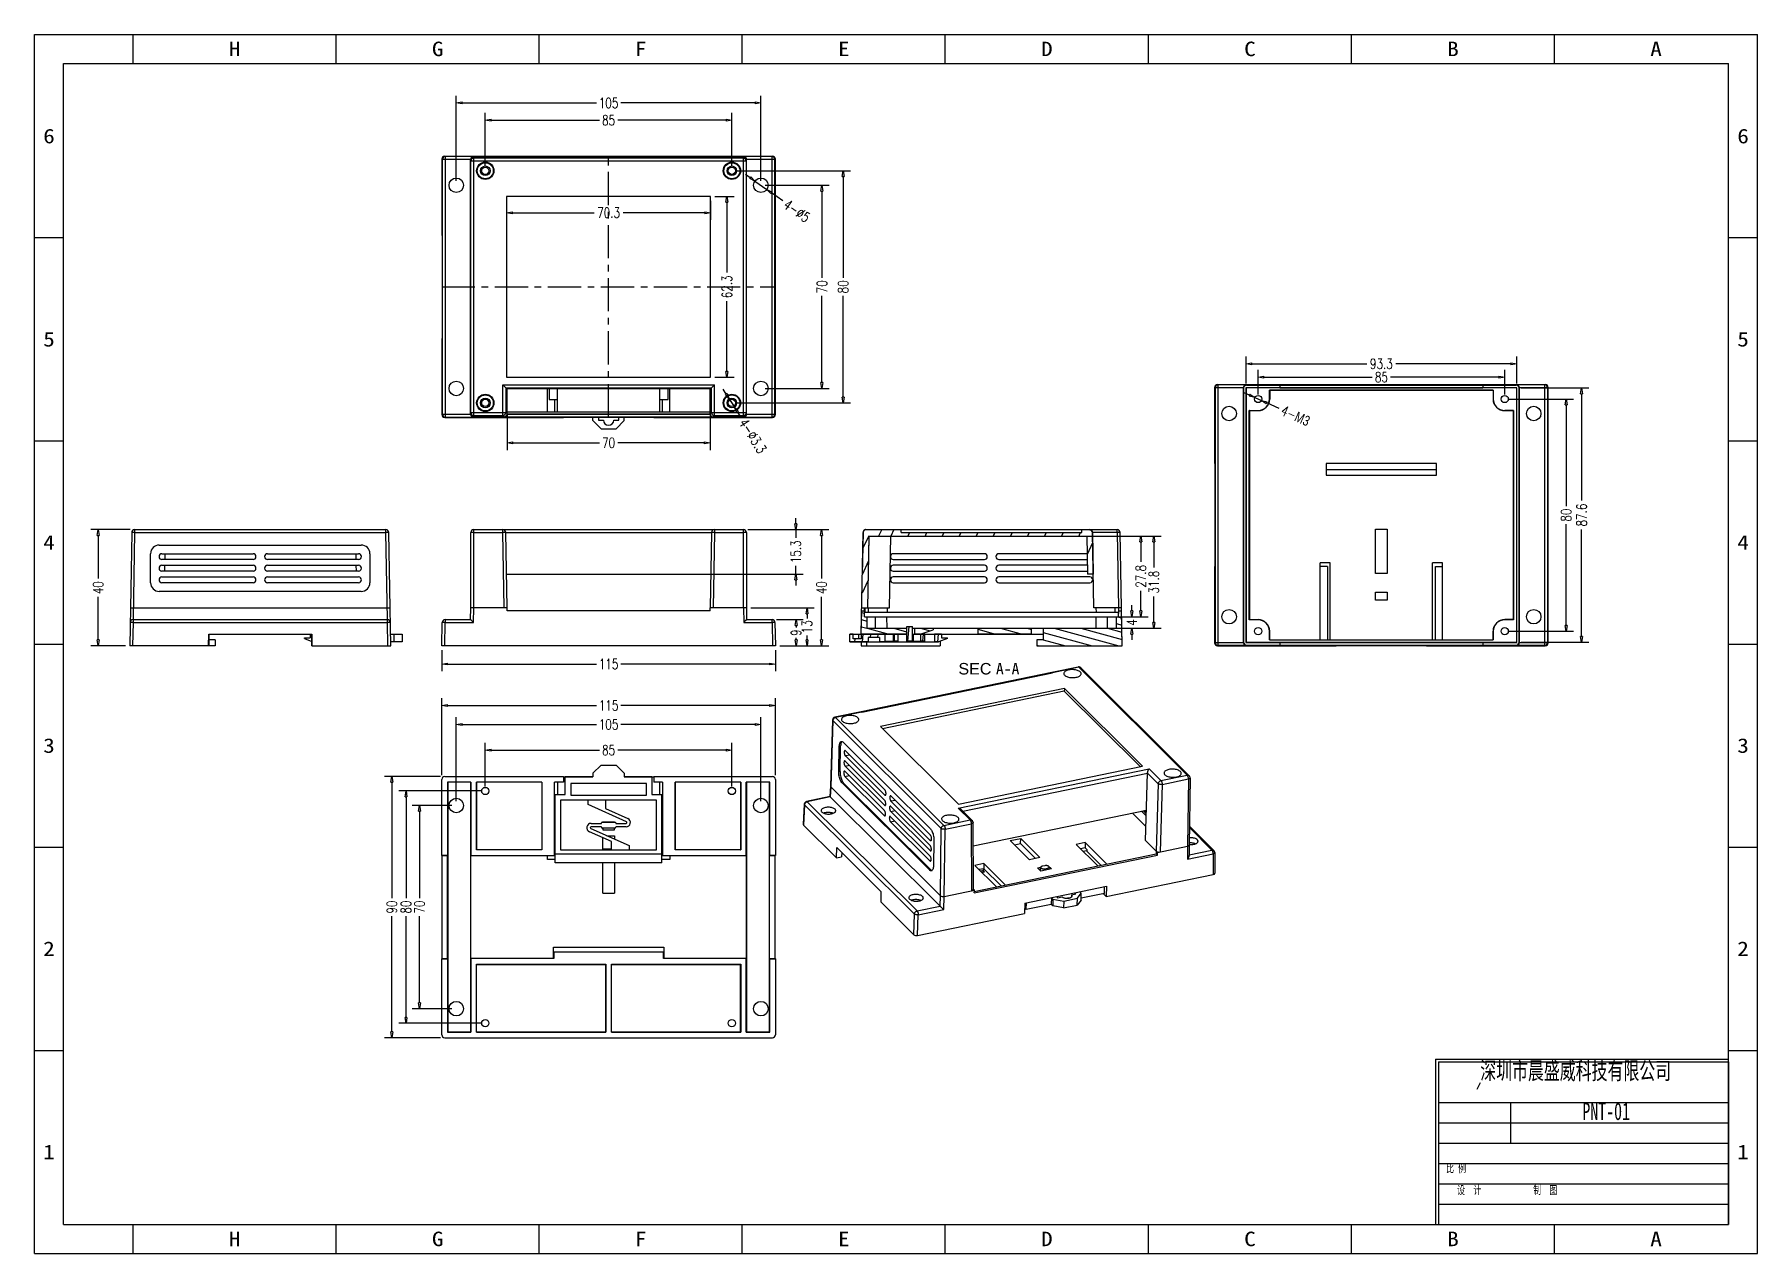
# Model space of a CAD drawing. Header units: millimetres. Extents: x -3453 to -2859, y 3361 to 3781.
import ezdxf
from ezdxf.enums import TextEntityAlignment as Align

# ---------------------------------------------------------------- set-up
doc = ezdxf.new("R2010")
doc.units = ezdxf.units.MM
doc.header["$LTSCALE"] = 0.5
doc.linetypes.add('CENTER', pattern=[50.8, 31.75, -6.35, 6.35, -6.35])
doc.layers.add('02___PRT_ALL_AXES', color=7, linetype='Continuous')
doc.layers.add('dim', color=3, linetype='Continuous')
doc.styles.add('romans', font='romans.shx', dxfattribs={"width": 0.75, "bigfont": 'fangsong.shx'})
doc.styles.add('TEXTSTYLE_0', font='txt', dxfattribs={"width": 0.8})
doc.styles.add('xs', font='', dxfattribs={"width": 0.67})
doc.styles.add('图框', font='')
doc.styles.get('xs').set_extended_font_data('NSimSun')
doc.styles.get('图框').set_extended_font_data('SimSun')
doc.dimstyles.new('MSTD', dxfattribs={"dimtxt": 3.5, "dimasz": 2, "dimexe": 2.5, "dimexo": 1.5, "dimgap": 1, "dimtad": 0, "dimdsep": 46, "dimtxsty": 'romans', "dimblk": 'CLOSEDBLANK', "dimcen": 0, "dimclrd": 92, "dimclre": 92, "dimclrt": 3, "dimadec": 1, "dimazin": 2, "dimtfac": 0.5, "dimtmove": 0, "dimatfit": 3, "dimfxl": 0, "dimarcsym": 0})

msp = doc.modelspace()

# ---------------------------------------------------------------- texts
at = {"color": 3, "linetype": 'Continuous', "style": 'romans', "width": 0.75}
for s, p in [('比 例', (-2966.763, 3388.654)), ('设  计', (-2962.976, 3381.121)), ('制  图', (-2936.752, 3381.147))]:
    msp.add_text(s, height=2.8, dxfattribs=at).set_placement(p)
at = {"color": 2, "linetype": 'Continuous', "insert": (-3113.848, 3564.419), "char_height": 3.96875, "width": 40.88471, "attachment_point": 3, "line_spacing_factor": 0.9, "style": '图框'}
msp.add_mtext('{\\fArial|b0|i0|c0|p32;SEC }A-A', dxfattribs=at)
at = {"layer": 'dim', "char_height": 6, "attachment_point": 1, "style": 'xs'}
for s, width, insert in [('深圳市晨盛威科技有限公司', 85.58982, (-2954.987, 3426.956)), ('PNT-01', 47.1405, (-2919.781, 3412.956))]:
    msp.add_mtext_dynamic_manual_height_columns(s, width=width, gutter_width=30, heights=[0], dxfattribs=dict(at, insert=insert))

# ---------------------------------------------------------------- blocks, each defined once
blk = doc.blocks.new('_ClosedBlank')
at = {"color": 0, "linetype": 'ByBlock', "lineweight": -2}
for p, q in [((-1, 0.17), (0, 0)), ((-1, 0.17), (-1, -0.17)), ((0, 0), (-1, -0.17))]:
    blk.add_line(p, q, dxfattribs=at)
blk = doc.blocks.new('*D3')
at = {"layer": 'Defpoints', "color": 0, "transparency": 16777216}
for p in [(-6237.7, 471.28), (-6225.13, 471.28), (-6226.81, 431.28)]:
    blk.add_point(p, dxfattribs=at)
at = {"layer": 'dim', "color": 92, "lineweight": -2, "transparency": 16777216}
for p, q in [((-6226.63, 471.28), (-6240.2, 471.28)), ((-6237.7, 469.28), (-6237.7, 454.4)), ((-6237.7, 433.28), (-6237.7, 448.15)), ((-6228.31, 431.28), (-6240.2, 431.28))]:
    blk.add_line(p, q, dxfattribs=at)
at = {"layer": 'dim', "color": 92, "lineweight": -2, "transparency": 16777216, "xscale": 2, "yscale": 2, "zscale": 2}
for p, rotation in [((-6237.7, 471.28), 90), ((-6237.7, 431.28), 270)]:
    blk.add_blockref('_ClosedBlank', p, dxfattribs=dict(at, rotation=rotation))
at = {"layer": 'dim', "color": 3, "transparency": 16777216, "insert": (-6237.7, 451.28), "char_height": 3.5, "attachment_point": 5, "rotation": 90, "style": 'romans'}
blk.add_mtext('40', dxfattribs=at)
blk = doc.blocks.new('*D4')
at = {"layer": 'Defpoints', "color": 0, "transparency": 16777216}
for p in [(-6118.23, 386.23), (-6136.45, 296.23), (-6118.23, 296.23)]:
    blk.add_point(p, dxfattribs=at)
at = {"layer": 'dim', "color": 92, "lineweight": -2, "transparency": 16777216}
for p, q in [((-6119.73, 386.23), (-6138.95, 386.23)), ((-6136.45, 384.23), (-6136.45, 344.35)), ((-6136.45, 298.23), (-6136.45, 338.1)), ((-6119.73, 296.23), (-6138.95, 296.23))]:
    blk.add_line(p, q, dxfattribs=at)
at = {"layer": 'dim', "color": 92, "lineweight": -2, "transparency": 16777216, "xscale": 2, "yscale": 2, "zscale": 2}
for p, rotation in [((-6136.45, 386.23), 90), ((-6136.45, 296.23), 270)]:
    blk.add_blockref('_ClosedBlank', p, dxfattribs=dict(at, rotation=rotation))
at = {"layer": 'dim', "color": 3, "transparency": 16777216, "insert": (-6136.45, 341.23), "char_height": 3.5, "attachment_point": 5, "rotation": 90, "style": 'romans'}
blk.add_mtext('90', dxfattribs=at)
blk = doc.blocks.new('*D5')
at = {"layer": 'Defpoints', "color": 0, "transparency": 16777216}
for p in [(-6004.23, 410.7), (-6119.23, 385.23), (-6004.23, 385.23)]:
    blk.add_point(p, dxfattribs=at)
at = {"layer": 'dim', "color": 92, "lineweight": -2, "transparency": 16777216}
for p, q in [((-6119.23, 386.73), (-6119.23, 413.2)), ((-6117.23, 410.7), (-6065.92, 410.7)), ((-6006.23, 410.7), (-6057.54, 410.7)), ((-6004.23, 386.73), (-6004.23, 413.2))]:
    blk.add_line(p, q, dxfattribs=at)
at = {"layer": 'dim', "color": 92, "lineweight": -2, "transparency": 16777216, "xscale": 2, "yscale": 2, "zscale": 2, "rotation": 180}
blk.add_blockref('_ClosedBlank', (-6119.23, 410.7), dxfattribs=at)
at = {"layer": 'dim', "color": 92, "lineweight": -2, "transparency": 16777216, "xscale": 2, "yscale": 2, "zscale": 2}
blk.add_blockref('_ClosedBlank', (-6004.23, 410.7), dxfattribs=at)
at = {"layer": 'dim', "color": 3, "transparency": 16777216, "insert": (-6061.73, 410.7), "char_height": 3.5, "attachment_point": 5, "style": 'romans'}
blk.add_mtext('115', dxfattribs=at)
blk = doc.blocks.new('*D6')
at = {"layer": 'Defpoints', "color": 0, "transparency": 16777216}
for p in [(-6009.23, 404.15), (-6114.23, 376.23), (-6009.23, 376.23)]:
    blk.add_point(p, dxfattribs=at)
at = {"layer": 'dim', "color": 92, "lineweight": -2, "transparency": 16777216}
for p, q in [((-6114.23, 377.73), (-6114.23, 406.65)), ((-6112.23, 404.15), (-6065.92, 404.15)), ((-6011.23, 404.15), (-6057.54, 404.15)), ((-6009.23, 377.73), (-6009.23, 406.65))]:
    blk.add_line(p, q, dxfattribs=at)
at = {"layer": 'dim', "color": 92, "lineweight": -2, "transparency": 16777216, "xscale": 2, "yscale": 2, "zscale": 2, "rotation": 180}
blk.add_blockref('_ClosedBlank', (-6114.23, 404.15), dxfattribs=at)
at = {"layer": 'dim', "color": 92, "lineweight": -2, "transparency": 16777216, "xscale": 2, "yscale": 2, "zscale": 2}
blk.add_blockref('_ClosedBlank', (-6009.23, 404.15), dxfattribs=at)
at = {"layer": 'dim', "color": 3, "transparency": 16777216, "insert": (-6061.73, 404.15), "char_height": 3.5, "attachment_point": 5, "style": 'romans'}
blk.add_mtext('105', dxfattribs=at)
blk = doc.blocks.new('*D7')
at = {"layer": 'Defpoints', "color": 0, "transparency": 16777216}
for p in [(-6114.23, 376.23), (-6126.94, 306.23), (-6114.23, 306.23)]:
    blk.add_point(p, dxfattribs=at)
at = {"layer": 'dim', "color": 92, "lineweight": -2, "transparency": 16777216}
for p, q in [((-6115.73, 376.23), (-6129.44, 376.23)), ((-6126.94, 374.23), (-6126.94, 344.35)), ((-6126.94, 308.23), (-6126.94, 338.1)), ((-6115.73, 306.23), (-6129.44, 306.23))]:
    blk.add_line(p, q, dxfattribs=at)
at = {"layer": 'dim', "color": 92, "lineweight": -2, "transparency": 16777216, "xscale": 2, "yscale": 2, "zscale": 2}
for p, rotation in [((-6126.94, 376.23), 90), ((-6126.94, 306.23), 270)]:
    blk.add_blockref('_ClosedBlank', p, dxfattribs=dict(at, rotation=rotation))
at = {"layer": 'dim', "color": 3, "transparency": 16777216, "insert": (-6126.94, 341.23), "char_height": 3.5, "attachment_point": 5, "rotation": 90, "style": 'romans'}
blk.add_mtext('70', dxfattribs=at)
blk = doc.blocks.new('*D8')
at = {"layer": 'Defpoints', "color": 0, "transparency": 16777216}
for p in [(-6019.23, 395.32), (-6104.23, 381.23), (-6019.23, 381.23)]:
    blk.add_point(p, dxfattribs=at)
at = {"layer": 'dim', "color": 92, "lineweight": -2, "transparency": 16777216}
for p, q in [((-6104.23, 382.73), (-6104.23, 397.82)), ((-6102.23, 395.32), (-6064.85, 395.32)), ((-6021.23, 395.32), (-6058.6, 395.32)), ((-6019.23, 382.73), (-6019.23, 397.82))]:
    blk.add_line(p, q, dxfattribs=at)
at = {"layer": 'dim', "color": 92, "lineweight": -2, "transparency": 16777216, "xscale": 2, "yscale": 2, "zscale": 2, "rotation": 180}
blk.add_blockref('_ClosedBlank', (-6104.23, 395.32), dxfattribs=at)
at = {"layer": 'dim', "color": 92, "lineweight": -2, "transparency": 16777216, "xscale": 2, "yscale": 2, "zscale": 2}
blk.add_blockref('_ClosedBlank', (-6019.23, 395.32), dxfattribs=at)
at = {"layer": 'dim', "color": 3, "transparency": 16777216, "insert": (-6061.73, 395.32), "char_height": 3.5, "attachment_point": 5, "style": 'romans'}
blk.add_mtext('85', dxfattribs=at)
blk = doc.blocks.new('*D9')
at = {"layer": 'Defpoints', "color": 0, "transparency": 16777216}
for p in [(-6104.23, 381.23), (-6131.57, 301.23), (-6104.23, 301.23)]:
    blk.add_point(p, dxfattribs=at)
at = {"layer": 'dim', "color": 92, "lineweight": -2, "transparency": 16777216}
for p, q in [((-6105.73, 381.23), (-6134.07, 381.23)), ((-6131.57, 379.23), (-6131.57, 344.35)), ((-6131.57, 303.23), (-6131.57, 338.1)), ((-6105.73, 301.23), (-6134.07, 301.23))]:
    blk.add_line(p, q, dxfattribs=at)
at = {"layer": 'dim', "color": 92, "lineweight": -2, "transparency": 16777216, "xscale": 2, "yscale": 2, "zscale": 2}
for p, rotation in [((-6131.57, 381.23), 90), ((-6131.57, 301.23), 270)]:
    blk.add_blockref('_ClosedBlank', p, dxfattribs=dict(at, rotation=rotation))
at = {"layer": 'dim', "color": 3, "transparency": 16777216, "insert": (-6131.57, 341.23), "char_height": 3.5, "attachment_point": 5, "rotation": 90, "style": 'romans'}
blk.add_mtext('80', dxfattribs=at)
blk = doc.blocks.new('*D10')
at = {"layer": 'Defpoints', "color": 0, "transparency": 16777216}
for p in [(-5899.68, 469.08), (-5873.77, 469.08), (-5899.32, 437.28)]:
    blk.add_point(p, dxfattribs=at)
at = {"layer": 'dim', "color": 92, "lineweight": -2, "transparency": 16777216}
for p, q in [((-5898.18, 469.08), (-5871.27, 469.08)), ((-5873.77, 467.08), (-5873.77, 458.18)), ((-5873.77, 439.28), (-5873.77, 448.18)), ((-5897.82, 437.28), (-5871.27, 437.28))]:
    blk.add_line(p, q, dxfattribs=at)
at = {"layer": 'dim', "color": 92, "lineweight": -2, "transparency": 16777216, "xscale": 2, "yscale": 2, "zscale": 2}
for p, rotation in [((-5873.77, 469.08), 90), ((-5873.77, 437.28), 270)]:
    blk.add_blockref('_ClosedBlank', p, dxfattribs=dict(at, rotation=rotation))
at = {"layer": 'dim', "color": 3, "transparency": 16777216, "insert": (-5873.77, 453.18), "char_height": 3.5, "attachment_point": 5, "rotation": 90, "style": 'romans'}
blk.add_mtext('31.8', dxfattribs=at)
blk = doc.blocks.new('*D11')
at = {"layer": 'Defpoints', "color": 0, "transparency": 16777216}
for p in [(-5889.7, 441.28), (-5889.7, 437.28), (-5881.34, 437.28)]:
    blk.add_point(p, dxfattribs=at)
at = {"layer": 'dim', "color": 92, "lineweight": -2, "transparency": 16777216}
for p, q in [((-5888.2, 441.28), (-5878.84, 441.28)), ((-5881.34, 443.28), (-5881.34, 445.28)), ((-5881.34, 441.28), (-5881.34, 441.21)), ((-5888.2, 437.28), (-5878.84, 437.28)), ((-5881.34, 437.28), (-5881.34, 437.34)), ((-5881.34, 435.28), (-5881.34, 433.28))]:
    blk.add_line(p, q, dxfattribs=at)
at = {"layer": 'dim', "color": 92, "lineweight": -2, "transparency": 16777216, "xscale": 2, "yscale": 2, "zscale": 2}
for p, rotation in [((-5881.34, 441.28), 270), ((-5881.34, 437.28), 90)]:
    blk.add_blockref('_ClosedBlank', p, dxfattribs=dict(at, rotation=rotation))
at = {"layer": 'dim', "color": 3, "transparency": 16777216, "insert": (-5881.34, 439.28), "char_height": 3.5, "attachment_point": 5, "rotation": 90, "style": 'romans'}
blk.add_mtext('4', dxfattribs=at)
blk = doc.blocks.new('*D2')
at = {"layer": 'Defpoints', "color": 0, "transparency": 16777216}
for p in [(-5891.59, 469.08), (-5888.2, 441.28), (-5878.25, 441.28)]:
    blk.add_point(p, dxfattribs=at)
at = {"layer": 'dim', "color": 92, "lineweight": -2, "transparency": 16777216}
for p, q in [((-5890.09, 469.08), (-5875.75, 469.08)), ((-5878.25, 467.08), (-5878.25, 460.18)), ((-5878.25, 443.28), (-5878.25, 450.18)), ((-5886.7, 441.28), (-5875.75, 441.28))]:
    blk.add_line(p, q, dxfattribs=at)
at = {"layer": 'dim', "color": 92, "lineweight": -2, "transparency": 16777216, "xscale": 2, "yscale": 2, "zscale": 2}
for p, rotation in [((-5878.25, 469.08), 90), ((-5878.25, 441.28), 270)]:
    blk.add_blockref('_ClosedBlank', p, dxfattribs=dict(at, rotation=rotation))
at = {"layer": 'dim', "color": 3, "transparency": 16777216, "insert": (-5878.25, 455.18), "char_height": 3.5, "attachment_point": 5, "rotation": 90, "style": 'romans'}
blk.add_mtext('27.8', dxfattribs=at)
blk = doc.blocks.new('*D12')
at = {"layer": 'Defpoints', "color": 0, "transparency": 16777216}
for p in [(-6009.23, 618.28), (-6114.23, 589.92), (-6009.23, 589.92)]:
    blk.add_point(p, dxfattribs=at)
at = {"layer": 'dim', "color": 92, "lineweight": -2, "transparency": 16777216}
for p, q in [((-6114.23, 591.42), (-6114.23, 620.78)), ((-6112.23, 618.28), (-6065.92, 618.28)), ((-6011.23, 618.28), (-6057.54, 618.28)), ((-6009.23, 591.42), (-6009.23, 620.78))]:
    blk.add_line(p, q, dxfattribs=at)
at = {"layer": 'dim', "color": 92, "lineweight": -2, "transparency": 16777216, "xscale": 2, "yscale": 2, "zscale": 2, "rotation": 180}
blk.add_blockref('_ClosedBlank', (-6114.23, 618.28), dxfattribs=at)
at = {"layer": 'dim', "color": 92, "lineweight": -2, "transparency": 16777216, "xscale": 2, "yscale": 2, "zscale": 2}
blk.add_blockref('_ClosedBlank', (-6009.23, 618.28), dxfattribs=at)
at = {"layer": 'dim', "color": 3, "transparency": 16777216, "insert": (-6061.73, 618.28), "char_height": 3.5, "attachment_point": 5, "style": 'romans'}
blk.add_mtext('105', dxfattribs=at)
blk = doc.blocks.new('*D13')
at = {"layer": 'Defpoints', "color": 0, "transparency": 16777216}
for p in [(-6009.23, 589.92), (-6009.23, 519.92), (-5988.17, 519.92)]:
    blk.add_point(p, dxfattribs=at)
at = {"layer": 'dim', "color": 92, "lineweight": -2, "transparency": 16777216}
for p, q in [((-6007.73, 589.92), (-5985.67, 589.92)), ((-5988.17, 587.92), (-5988.17, 558.04)), ((-5988.17, 521.92), (-5988.17, 551.79)), ((-6007.73, 519.92), (-5985.67, 519.92))]:
    blk.add_line(p, q, dxfattribs=at)
at = {"layer": 'dim', "color": 92, "lineweight": -2, "transparency": 16777216, "xscale": 2, "yscale": 2, "zscale": 2}
for p, rotation in [((-5988.17, 589.92), 90), ((-5988.17, 519.92), 270)]:
    blk.add_blockref('_ClosedBlank', p, dxfattribs=dict(at, rotation=rotation))
at = {"layer": 'dim', "color": 3, "transparency": 16777216, "insert": (-5988.17, 554.92), "char_height": 3.5, "attachment_point": 5, "rotation": 90, "style": 'romans'}
blk.add_mtext('70', dxfattribs=at)
blk = doc.blocks.new('*D14')
at = {"layer": 'Defpoints', "color": 0, "transparency": 16777216}
for p in [(-6019.23, 612.33), (-6104.23, 594.92), (-6019.23, 594.92)]:
    blk.add_point(p, dxfattribs=at)
at = {"layer": 'dim', "color": 92, "lineweight": -2, "transparency": 16777216}
for p, q in [((-6104.23, 596.42), (-6104.23, 614.83)), ((-6102.23, 612.33), (-6064.85, 612.33)), ((-6021.23, 612.33), (-6058.6, 612.33)), ((-6019.23, 596.42), (-6019.23, 614.83))]:
    blk.add_line(p, q, dxfattribs=at)
at = {"layer": 'dim', "color": 92, "lineweight": -2, "transparency": 16777216, "xscale": 2, "yscale": 2, "zscale": 2, "rotation": 180}
blk.add_blockref('_ClosedBlank', (-6104.23, 612.33), dxfattribs=at)
at = {"layer": 'dim', "color": 92, "lineweight": -2, "transparency": 16777216, "xscale": 2, "yscale": 2, "zscale": 2}
blk.add_blockref('_ClosedBlank', (-6019.23, 612.33), dxfattribs=at)
at = {"layer": 'dim', "color": 3, "transparency": 16777216, "insert": (-6061.73, 612.33), "char_height": 3.5, "attachment_point": 5, "style": 'romans'}
blk.add_mtext('85', dxfattribs=at)
blk = doc.blocks.new('*D15')
at = {"layer": 'Defpoints', "color": 0, "transparency": 16777216}
for p in [(-6096.88, 586.07), (-6026.58, 586.07), (-6026.58, 580.46)]:
    blk.add_point(p, dxfattribs=at)
at = {"layer": 'dim', "color": 92, "lineweight": -2, "transparency": 16777216}
for p, q in [((-6096.88, 584.57), (-6096.88, 577.96)), ((-6026.58, 584.57), (-6026.58, 577.96)), ((-6094.88, 580.46), (-6066.73, 580.46)), ((-6028.58, 580.46), (-6056.73, 580.46))]:
    blk.add_line(p, q, dxfattribs=at)
at = {"layer": 'dim', "color": 92, "lineweight": -2, "transparency": 16777216, "xscale": 2, "yscale": 2, "zscale": 2, "rotation": 180}
blk.add_blockref('_ClosedBlank', (-6096.88, 580.46), dxfattribs=at)
at = {"layer": 'dim', "color": 92, "lineweight": -2, "transparency": 16777216, "xscale": 2, "yscale": 2, "zscale": 2}
blk.add_blockref('_ClosedBlank', (-6026.58, 580.46), dxfattribs=at)
at = {"layer": 'dim', "color": 3, "transparency": 16777216, "insert": (-6061.73, 580.46), "char_height": 3.5, "attachment_point": 5, "style": 'romans'}
blk.add_mtext('70.3', dxfattribs=at)
blk = doc.blocks.new('*D16')
at = {"layer": 'Defpoints', "color": 0, "transparency": 16777216}
for p in [(-6019.23, 594.92), (-6019.23, 514.92), (-5980.87, 514.92)]:
    blk.add_point(p, dxfattribs=at)
at = {"layer": 'dim', "color": 92, "lineweight": -2, "transparency": 16777216}
for p, q in [((-6017.73, 594.92), (-5978.37, 594.92)), ((-5980.87, 592.92), (-5980.87, 558.04)), ((-5980.87, 516.92), (-5980.87, 551.79)), ((-6017.73, 514.92), (-5978.37, 514.92))]:
    blk.add_line(p, q, dxfattribs=at)
at = {"layer": 'dim', "color": 92, "lineweight": -2, "transparency": 16777216, "xscale": 2, "yscale": 2, "zscale": 2}
for p, rotation in [((-5980.87, 594.92), 90), ((-5980.87, 514.92), 270)]:
    blk.add_blockref('_ClosedBlank', p, dxfattribs=dict(at, rotation=rotation))
at = {"layer": 'dim', "color": 3, "transparency": 16777216, "insert": (-5980.87, 554.92), "char_height": 3.5, "attachment_point": 5, "rotation": 90, "style": 'romans'}
blk.add_mtext('80', dxfattribs=at)
blk = doc.blocks.new('*D17')
at = {"layer": 'Defpoints', "color": 0, "transparency": 16777216}
for p in [(-6119.23, 431.28), (-6004.23, 431.28), (-6004.23, 424.98)]:
    blk.add_point(p, dxfattribs=at)
at = {"layer": 'dim', "color": 92, "lineweight": -2, "transparency": 16777216}
for p, q in [((-6119.23, 429.78), (-6119.23, 422.48)), ((-6004.23, 429.78), (-6004.23, 422.48)), ((-6117.23, 424.98), (-6065.92, 424.98)), ((-6006.23, 424.98), (-6057.54, 424.98))]:
    blk.add_line(p, q, dxfattribs=at)
at = {"layer": 'dim', "color": 92, "lineweight": -2, "transparency": 16777216, "xscale": 2, "yscale": 2, "zscale": 2, "rotation": 180}
blk.add_blockref('_ClosedBlank', (-6119.23, 424.98), dxfattribs=at)
at = {"layer": 'dim', "color": 92, "lineweight": -2, "transparency": 16777216, "xscale": 2, "yscale": 2, "zscale": 2}
blk.add_blockref('_ClosedBlank', (-6004.23, 424.98), dxfattribs=at)
at = {"layer": 'dim', "color": 3, "transparency": 16777216, "insert": (-6061.73, 424.98), "char_height": 3.5, "attachment_point": 5, "style": 'romans'}
blk.add_mtext('115', dxfattribs=at)
blk = doc.blocks.new('*D18')
at = {"layer": 'Defpoints', "color": 0, "transparency": 16777216}
for p in [(-6015.23, 471.28), (-5988.34, 471.28), (-6004.23, 431.28)]:
    blk.add_point(p, dxfattribs=at)
at = {"layer": 'dim', "color": 92, "lineweight": -2, "transparency": 16777216}
for p, q in [((-6013.73, 471.28), (-5985.84, 471.28)), ((-5988.34, 469.28), (-5988.34, 454.4)), ((-5988.34, 433.28), (-5988.34, 448.15)), ((-6002.73, 431.28), (-5985.84, 431.28))]:
    blk.add_line(p, q, dxfattribs=at)
at = {"layer": 'dim', "color": 92, "lineweight": -2, "transparency": 16777216, "xscale": 2, "yscale": 2, "zscale": 2}
for p, rotation in [((-5988.34, 471.28), 90), ((-5988.34, 431.28), 270)]:
    blk.add_blockref('_ClosedBlank', p, dxfattribs=dict(at, rotation=rotation))
at = {"layer": 'dim', "color": 3, "transparency": 16777216, "insert": (-5988.34, 451.28), "char_height": 3.5, "attachment_point": 5, "rotation": 90, "style": 'romans'}
blk.add_mtext('40', dxfattribs=at)
blk = doc.blocks.new('*D19')
at = {"layer": 'Defpoints', "color": 0, "transparency": 16777216}
for p in [(-6008.18, 471.28), (-5997.2, 471.28), (-6033.65, 455.98)]:
    blk.add_point(p, dxfattribs=at)
at = {"layer": 'dim', "color": 92, "lineweight": -2, "transparency": 16777216}
for p, q in [((-5997.2, 473.28), (-5997.2, 475.28)), ((-6006.68, 471.28), (-5994.7, 471.28)), ((-5997.2, 471.28), (-5997.2, 468.44)), ((-5997.2, 455.98), (-5997.2, 458.81)), ((-6032.15, 455.98), (-5994.7, 455.98)), ((-5997.2, 453.98), (-5997.2, 451.98))]:
    blk.add_line(p, q, dxfattribs=at)
at = {"layer": 'dim', "color": 92, "lineweight": -2, "transparency": 16777216, "xscale": 2, "yscale": 2, "zscale": 2}
for p, rotation in [((-5997.2, 471.28), 270), ((-5997.2, 455.98), 90)]:
    blk.add_blockref('_ClosedBlank', p, dxfattribs=dict(at, rotation=rotation))
at = {"layer": 'dim', "color": 3, "transparency": 16777216, "insert": (-5997.2, 463.63), "char_height": 3.5, "attachment_point": 5, "rotation": 90, "style": 'romans'}
blk.add_mtext('15.3', dxfattribs=at)
blk = doc.blocks.new('*D20')
at = {"layer": 'Defpoints', "color": 0, "transparency": 16777216}
for p in [(-6005.37, 440.28), (-6001.96, 431.28), (-5997.12, 431.28)]:
    blk.add_point(p, dxfattribs=at)
at = {"layer": 'dim', "color": 92, "lineweight": -2, "transparency": 16777216}
for p, q in [((-6003.87, 440.28), (-5994.62, 440.28)), ((-5997.12, 438.28), (-5997.12, 437.59)), ((-5997.12, 433.28), (-5997.12, 433.96)), ((-6000.46, 431.28), (-5994.62, 431.28))]:
    blk.add_line(p, q, dxfattribs=at)
at = {"layer": 'dim', "color": 92, "lineweight": -2, "transparency": 16777216, "xscale": 2, "yscale": 2, "zscale": 2}
for p, rotation in [((-5997.12, 440.28), 90), ((-5997.12, 431.28), 270)]:
    blk.add_blockref('_ClosedBlank', p, dxfattribs=dict(at, rotation=rotation))
at = {"layer": 'dim', "color": 3, "transparency": 16777216, "insert": (-5997.12, 435.78), "char_height": 3.5, "attachment_point": 5, "rotation": 90, "style": 'romans'}
blk.add_mtext('9', dxfattribs=at)
blk = doc.blocks.new('*D21')
at = {"layer": 'Defpoints', "color": 0, "transparency": 16777216}
for p in [(-6014.23, 444.28), (-6001.96, 431.28), (-5993.33, 431.28)]:
    blk.add_point(p, dxfattribs=at)
at = {"layer": 'dim', "color": 92, "lineweight": -2, "transparency": 16777216}
for p, q in [((-6012.73, 444.28), (-5990.83, 444.28)), ((-5993.33, 442.28), (-5993.33, 440.71)), ((-5993.33, 433.28), (-5993.33, 434.84)), ((-6000.46, 431.28), (-5990.83, 431.28))]:
    blk.add_line(p, q, dxfattribs=at)
at = {"layer": 'dim', "color": 92, "lineweight": -2, "transparency": 16777216, "xscale": 2, "yscale": 2, "zscale": 2}
for p, rotation in [((-5993.33, 444.28), 90), ((-5993.33, 431.28), 270)]:
    blk.add_blockref('_ClosedBlank', p, dxfattribs=dict(at, rotation=rotation))
at = {"layer": 'dim', "color": 3, "transparency": 16777216, "insert": (-5993.33, 437.78), "char_height": 3.5, "attachment_point": 5, "rotation": 90, "style": 'romans'}
blk.add_mtext('13', dxfattribs=at)
blk = doc.blocks.new('*D22')
at = {"layer": 'Defpoints', "color": 0, "transparency": 16777216}
for p in [(-5748.67, 528.4), (-5841.97, 520.08), (-5748.67, 520.08)]:
    blk.add_point(p, dxfattribs=at)
at = {"layer": 'dim', "color": 92, "lineweight": -2, "transparency": 16777216}
for p, q in [((-5841.97, 521.58), (-5841.97, 530.9)), ((-5748.67, 521.58), (-5748.67, 530.9)), ((-5839.97, 528.4), (-5800.32, 528.4)), ((-5750.67, 528.4), (-5790.32, 528.4))]:
    blk.add_line(p, q, dxfattribs=at)
at = {"layer": 'dim', "color": 92, "lineweight": -2, "transparency": 16777216, "xscale": 2, "yscale": 2, "zscale": 2, "rotation": 180}
blk.add_blockref('_ClosedBlank', (-5841.97, 528.4), dxfattribs=at)
at = {"layer": 'dim', "color": 92, "lineweight": -2, "transparency": 16777216, "xscale": 2, "yscale": 2, "zscale": 2}
blk.add_blockref('_ClosedBlank', (-5748.67, 528.4), dxfattribs=at)
at = {"layer": 'dim', "color": 3, "transparency": 16777216, "insert": (-5795.32, 528.4), "char_height": 3.5, "attachment_point": 5, "style": 'romans'}
blk.add_mtext('93.3', dxfattribs=at)
blk = doc.blocks.new('*D23')
at = {"layer": 'Defpoints', "color": 0, "transparency": 16777216}
for p in [(-5748.67, 520.08), (-5748.67, 432.48), (-5726.29, 432.48)]:
    blk.add_point(p, dxfattribs=at)
at = {"layer": 'dim', "color": 92, "lineweight": -2, "transparency": 16777216}
for p, q in [((-5747.17, 520.08), (-5723.79, 520.08)), ((-5726.29, 518.08), (-5726.29, 481.28)), ((-5726.29, 434.48), (-5726.29, 471.28)), ((-5747.17, 432.48), (-5723.79, 432.48))]:
    blk.add_line(p, q, dxfattribs=at)
at = {"layer": 'dim', "color": 92, "lineweight": -2, "transparency": 16777216, "xscale": 2, "yscale": 2, "zscale": 2}
for p, rotation in [((-5726.29, 520.08), 90), ((-5726.29, 432.48), 270)]:
    blk.add_blockref('_ClosedBlank', p, dxfattribs=dict(at, rotation=rotation))
at = {"layer": 'dim', "color": 3, "transparency": 16777216, "insert": (-5726.29, 476.28), "char_height": 3.5, "attachment_point": 5, "rotation": 90, "style": 'romans'}
blk.add_mtext('87.6', dxfattribs=at)
blk = doc.blocks.new('*D24')
at = {"layer": 'Defpoints', "color": 0, "transparency": 16777216}
for p in [(-5752.82, 523.81), (-5837.82, 516.28), (-5752.82, 516.28)]:
    blk.add_point(p, dxfattribs=at)
at = {"layer": 'dim', "color": 92, "lineweight": -2, "transparency": 16777216}
for p, q in [((-5837.82, 517.78), (-5837.82, 526.31)), ((-5835.82, 523.81), (-5798.45, 523.81)), ((-5754.82, 523.81), (-5792.2, 523.81)), ((-5752.82, 517.78), (-5752.82, 526.31))]:
    blk.add_line(p, q, dxfattribs=at)
at = {"layer": 'dim', "color": 92, "lineweight": -2, "transparency": 16777216, "xscale": 2, "yscale": 2, "zscale": 2, "rotation": 180}
blk.add_blockref('_ClosedBlank', (-5837.82, 523.81), dxfattribs=at)
at = {"layer": 'dim', "color": 92, "lineweight": -2, "transparency": 16777216, "xscale": 2, "yscale": 2, "zscale": 2}
blk.add_blockref('_ClosedBlank', (-5752.82, 523.81), dxfattribs=at)
at = {"layer": 'dim', "color": 3, "transparency": 16777216, "insert": (-5795.32, 523.81), "char_height": 3.5, "attachment_point": 5, "style": 'romans'}
blk.add_mtext('85', dxfattribs=at)
blk = doc.blocks.new('*D25')
at = {"layer": 'Defpoints', "color": 0, "transparency": 16777216}
for p in [(-5752.82, 516.28), (-5752.82, 436.28), (-5731.62, 436.28)]:
    blk.add_point(p, dxfattribs=at)
at = {"layer": 'dim', "color": 92, "lineweight": -2, "transparency": 16777216}
for p, q in [((-5751.32, 516.28), (-5729.12, 516.28)), ((-5731.62, 514.28), (-5731.62, 479.4)), ((-5731.62, 438.28), (-5731.62, 473.15)), ((-5751.32, 436.28), (-5729.12, 436.28))]:
    blk.add_line(p, q, dxfattribs=at)
at = {"layer": 'dim', "color": 92, "lineweight": -2, "transparency": 16777216, "xscale": 2, "yscale": 2, "zscale": 2}
for p, rotation in [((-5731.62, 516.28), 90), ((-5731.62, 436.28), 270)]:
    blk.add_blockref('_ClosedBlank', p, dxfattribs=dict(at, rotation=rotation))
at = {"layer": 'dim', "color": 3, "transparency": 16777216, "insert": (-5731.62, 476.28), "char_height": 3.5, "attachment_point": 5, "rotation": 90, "style": 'romans'}
blk.add_mtext('80', dxfattribs=at)
blk = doc.blocks.new('SUN_6HWZ35TKK40GSGJE8VEUYAXIAKM')
at = {"color": 7, "linetype": 'Continuous'}
for p, q in [((-594, 420), (0, 420)), ((-594, 0), (-594, 420)), ((-560, 410), (-560, 420)), ((-490, 410), (-490, 420)), ((-420, 410), (-420, 420)), ((-350, 410), (-350, 420)), ((-280, 410), (-280, 420)), ((-210, 410), (-210, 420)), ((-140, 410), (-140, 420)), ((-70, 410), (-70, 420)), ((0, 0), (0, 420)), ((-584, 410), (-10, 410)), ((-584, 10), (-584, 410)), ((-10, 10), (-10, 410)), ((-594, 350), (-584, 350)), ((-10, 350), (0, 350)), ((-594, 280), (-584, 280)), ((-10, 280), (0, 280)), ((-594, 210), (-584, 210)), ((-10, 210), (0, 210)), ((-594, 140), (-584, 140)), ((-10, 140), (0, 140)), ((-594, 70), (-584, 70)), ((-10, 70), (0, 70)), ((-584, 10), (-10, 10)), ((-560, 0), (-560, 10)), ((-490, 0), (-490, 10)), ((-420, 0), (-420, 10)), ((-350, 0), (-350, 10)), ((-280, 0), (-280, 10)), ((-210, 0), (-210, 10)), ((-140, 0), (-140, 10)), ((-70, 0), (-70, 10)), ((-594, 0), (0, 0))]:
    blk.add_line(p, q, dxfattribs=at)
at = {"color": 2, "linetype": 'Continuous', "style": 'TEXTSTYLE_0'}
for s, width, p, p2 in [('H', 1.2, (-526.99, 412.53), (-522.99, 412.53)), ('G', 1.2, (-456.99, 412.53), (-452.99, 412.53)), ('F', 1.2, (-386.99, 412.53), (-382.99, 412.53)), ('E', 1.2, (-316.99, 412.53), (-312.99, 412.53)), ('D', 1.2, (-246.99, 412.53), (-242.99, 412.53)), ('C', 1.2, (-176.99, 412.53), (-172.99, 412.53)), ('B', 1.2, (-106.99, 412.53), (-102.99, 412.53)), ('A', 1.2, (-36.99, 412.53), (-32.99, 412.53)), ('6', 1.2, (-590.99, 382.5), (-586.99, 382.5)), ('6', 1.2, (-6.99, 382.5), (-2.99, 382.5)), ('5', 1.2, (-590.99, 312.5), (-586.99, 312.5)), ('5', 1.2, (-6.99, 312.5), (-2.99, 312.5)), ('4', 1.2, (-590.99, 242.5), (-586.99, 242.5)), ('4', 1.2, (-6.99, 242.5), (-2.99, 242.5)), ('3', 1.2, (-590.99, 172.5), (-586.99, 172.5)), ('3', 1.2, (-6.99, 172.5), (-2.99, 172.5)), ('2', 1.2, (-590.99, 102.5), (-586.99, 102.5)), ('2', 1.2, (-6.99, 102.5), (-2.99, 102.5)), ('1', 2.4, (-590.99, 32.5), (-586.99, 32.5)), ('1', 2.4, (-6.99, 32.5), (-2.99, 32.5)), ('H', 1.2, (-526.99, 2.53), (-522.99, 2.53)), ('G', 1.2, (-456.99, 2.53), (-452.99, 2.53)), ('F', 1.2, (-386.99, 2.53), (-382.99, 2.53)), ('E', 1.2, (-316.99, 2.53), (-312.99, 2.53)), ('D', 1.2, (-246.99, 2.53), (-242.99, 2.53)), ('C', 1.2, (-176.99, 2.53), (-172.99, 2.53)), ('B', 1.2, (-106.99, 2.53), (-102.99, 2.53)), ('A', 1.2, (-36.99, 2.53), (-32.99, 2.53))]:
    blk.add_text(s, height=5, dxfattribs=dict(at, width=width)).set_placement(p, p2, align=Align.FIT)
blk = doc.blocks.new('*D26')
at = {"layer": 'Defpoints', "color": 0, "transparency": 16777216}
for p in [(-6011.27, 591.36), (-6007.19, 588.47)]:
    blk.add_point(p, dxfattribs=at)
at = {"layer": 'dim', "color": 92, "lineweight": -2, "transparency": 16777216}
for p, q in [((-6012.9, 592.52), (-6014.53, 593.68)), ((-6011.27, 591.36), (-6007.19, 588.47)), ((-6001.65, 584.54), (-6005.56, 587.31))]:
    blk.add_line(p, q, dxfattribs=at)
at = {"layer": 'dim', "color": 92, "lineweight": -2, "transparency": 16777216, "xscale": 2, "yscale": 2, "zscale": 2}
for p, rotation in [((-6011.27, 591.36), 324.6416055466423), ((-6007.19, 588.47), 144.6416055466423)]:
    blk.add_blockref('_ClosedBlank', p, dxfattribs=dict(at, rotation=rotation))
at = {"layer": 'dim', "color": 3, "transparency": 16777216, "insert": (-5996.81, 581.1), "char_height": 3.5, "attachment_point": 5, "rotation": 324.64161, "style": 'romans'}
blk.add_mtext('4-∅5', dxfattribs=at)
blk = doc.blocks.new('*D27')
at = {"layer": 'Defpoints', "color": 0, "transparency": 16777216}
for p in [(-6020.11, 516.31), (-6018.35, 513.52)]:
    blk.add_point(p, dxfattribs=at)
at = {"layer": 'dim', "color": 92, "lineweight": -2, "transparency": 16777216}
for p, q in [((-6021.19, 518), (-6022.26, 519.69)), ((-6020.11, 516.31), (-6018.35, 513.52)), ((-6016.2, 510.15), (-6017.27, 511.84))]:
    blk.add_line(p, q, dxfattribs=at)
at = {"layer": 'dim', "color": 92, "lineweight": -2, "transparency": 16777216, "xscale": 2, "yscale": 2, "zscale": 2}
for p, rotation in [((-6020.11, 516.31), 302.412808907806), ((-6018.35, 513.52), 122.412808907806)]:
    blk.add_blockref('_ClosedBlank', p, dxfattribs=dict(at, rotation=rotation))
at = {"layer": 'dim', "color": 3, "transparency": 16777216, "insert": (-6012.01, 503.55), "char_height": 3.5, "attachment_point": 5, "rotation": 302.41281, "style": 'romans'}
blk.add_mtext('4-∅3.3', dxfattribs=at)
blk = doc.blocks.new('*D28')
at = {"layer": 'Defpoints', "color": 0, "transparency": 16777216}
for p in [(-5838.96, 516.79), (-5836.68, 515.76)]:
    blk.add_point(p, dxfattribs=at)
at = {"layer": 'dim', "color": 92, "lineweight": -2, "transparency": 16777216}
for p, q in [((-5840.78, 517.61), (-5842.61, 518.43)), ((-5838.96, 516.79), (-5836.68, 515.76)), ((-5830.54, 513), (-5834.86, 514.94))]:
    blk.add_line(p, q, dxfattribs=at)
at = {"layer": 'dim', "color": 92, "lineweight": -2, "transparency": 16777216, "xscale": 2, "yscale": 2, "zscale": 2}
for p, rotation in [((-5838.96, 516.79), 335.7683652961153), ((-5836.68, 515.76), 155.7683652961154)]:
    blk.add_blockref('_ClosedBlank', p, dxfattribs=dict(at, rotation=rotation))
at = {"layer": 'dim', "color": 3, "transparency": 16777216, "insert": (-5824.93, 510.48), "char_height": 3.5, "attachment_point": 5, "rotation": 335.76837, "style": 'romans'}
blk.add_mtext('4-{\\fArial|b0|i0|c0|p32;M3}', dxfattribs=at)
blk = doc.blocks.new('*D29')
at = {"layer": 'Defpoints', "color": 0, "transparency": 16777216}
for p in [(-6026.58, 586.07), (-6026.58, 523.77), (-6020.93, 523.77)]:
    blk.add_point(p, dxfattribs=at)
at = {"layer": 'dim', "color": 92, "lineweight": -2, "transparency": 16777216}
for p, q in [((-6025.08, 586.07), (-6018.43, 586.07)), ((-6020.93, 584.07), (-6020.93, 559.86)), ((-6020.93, 525.77), (-6020.93, 549.98)), ((-6025.08, 523.77), (-6018.43, 523.77))]:
    blk.add_line(p, q, dxfattribs=at)
at = {"layer": 'dim', "color": 92, "lineweight": -2, "transparency": 16777216, "xscale": 2, "yscale": 2, "zscale": 2}
for p, rotation in [((-6020.93, 586.07), 90), ((-6020.93, 523.77), 270)]:
    blk.add_blockref('_ClosedBlank', p, dxfattribs=dict(at, rotation=rotation))
at = {"layer": 'dim', "color": 3, "transparency": 16777216, "insert": (-6020.93, 554.92), "char_height": 3.5, "attachment_point": 5, "rotation": 90, "style": 'romans'}
blk.add_mtext('62.3', dxfattribs=at)
blk = doc.blocks.new('*D30')
at = {"layer": 'Defpoints', "color": 0, "transparency": 16777216}
for p in [(-6096.73, 511.92), (-6026.73, 511.92), (-6026.73, 501.19)]:
    blk.add_point(p, dxfattribs=at)
at = {"layer": 'dim', "color": 92, "lineweight": -2, "transparency": 16777216}
for p, q in [((-6096.73, 510.42), (-6096.73, 498.69)), ((-6026.73, 510.42), (-6026.73, 498.69)), ((-6094.73, 501.19), (-6064.85, 501.19)), ((-6028.73, 501.19), (-6058.6, 501.19))]:
    blk.add_line(p, q, dxfattribs=at)
at = {"layer": 'dim', "color": 92, "lineweight": -2, "transparency": 16777216, "xscale": 2, "yscale": 2, "zscale": 2, "rotation": 180}
blk.add_blockref('_ClosedBlank', (-6096.73, 501.19), dxfattribs=at)
at = {"layer": 'dim', "color": 92, "lineweight": -2, "transparency": 16777216, "xscale": 2, "yscale": 2, "zscale": 2}
blk.add_blockref('_ClosedBlank', (-6026.73, 501.19), dxfattribs=at)
at = {"layer": 'dim', "color": 3, "transparency": 16777216, "insert": (-6061.73, 501.19), "char_height": 3.5, "attachment_point": 5, "style": 'romans'}
blk.add_mtext('70', dxfattribs=at)

# ---------------------------------------------------------------- dimensions: what is measured, and where the dimension line sits
at = {"layer": 'dim'}
for base, p1, p2, picture, middle in [((-3202.975, 3757.363), (-3307.975, 3729.003), (-3202.975, 3729.003), '*D12', (-3255.475, 3757.363)), ((-3212.975, 3751.412), (-3297.975, 3734.003), (-3212.975, 3734.003), '*D14', (-3255.475, 3751.412)), ((-2942.416, 3667.485), (-3035.716, 3659.162), (-2942.416, 3659.162), '*D22', (-2989.066, 3667.485)), ((-2946.566, 3662.898), (-3031.566, 3655.362), (-2946.566, 3655.362), '*D24', (-2989.066, 3662.898)), ((-3220.475, 3640.272), (-3290.475, 3651.003), (-3220.475, 3651.003), '*D30', (-3255.475, 3640.272)), ((-3197.975, 3564.068), (-3312.975, 3570.362), (-3197.975, 3570.362), '*D17', (-3255.475, 3564.068)), ((-3197.975, 3549.787), (-3312.975, 3524.311), (-3197.975, 3524.311), '*D5', (-3255.475, 3549.787)), ((-3202.975, 3543.237), (-3307.975, 3515.311), (-3202.975, 3515.311), '*D6', (-3255.475, 3543.237)), ((-3212.975, 3534.408), (-3297.975, 3520.311), (-3212.975, 3520.311), '*D8', (-3255.475, 3534.408))]:
    dim = msp.add_linear_dim(base=base, p1=p1, p2=p2, dimstyle='MSTD', dxfattribs=at)
    dim.commit()
    dim.dimension.update_dxf_attribs({"geometry": picture, "text_midpoint": middle, "insert": (2806.255, 3139.085)})
for base, p1, p2, picture, middle in [((-3174.611, 3654.003), (-3212.975, 3734.003), (-3212.975, 3654.003), '*D16', (-3174.611, 3694.003)), ((-3214.672, 3662.853), (-3220.325, 3725.153), (-3220.325, 3662.853), '*D29', (-3214.672, 3694.003)), ((-3181.914, 3659.003), (-3202.975, 3729.003), (-3202.975, 3659.003), '*D13', (-3181.914, 3694.003)), ((-2920.034, 3571.562), (-2942.416, 3659.162), (-2942.416, 3571.562), '*D23', (-2920.034, 3615.362)), ((-2925.368, 3575.362), (-2946.566, 3655.362), (-2946.566, 3575.362), '*D25', (-2925.368, 3615.362)), ((-3190.946, 3610.362), (-3227.394, 3595.062), (-3201.929, 3610.362), '*D19', (-3190.946, 3602.712)), ((-3431.443, 3610.362), (-3420.558, 3570.362), (-3418.877, 3610.362), '*D3', (-3431.443, 3590.362)), ((-3182.083, 3610.362), (-3197.975, 3570.362), (-3208.975, 3610.362), '*D18', (-3182.083, 3590.362)), ((-3067.52, 3608.162), (-3093.065, 3576.362), (-3093.421, 3608.162), '*D10', (-3067.52, 3592.262)), ((-3187.077, 3570.362), (-3207.975, 3583.362), (-3195.702, 3570.362), '*D21', (-3187.077, 3576.862)), ((-3075.089, 3576.362), (-3083.44, 3580.362), (-3083.44, 3576.362), '*D11', (-3075.089, 3578.362)), ((-3330.19, 3435.311), (-3311.975, 3525.311), (-3311.975, 3435.311), '*D4', (-3330.19, 3480.311)), ((-3325.316, 3440.311), (-3297.975, 3520.311), (-3297.975, 3440.311), '*D9', (-3325.316, 3480.311)), ((-3320.689, 3445.311), (-3307.975, 3515.311), (-3307.975, 3445.311), '*D7', (-3320.689, 3480.311))]:
    dim = msp.add_linear_dim(base=base, p1=p1, p2=p2, angle=90, dimstyle='MSTD', dxfattribs=at)
    dim.commit()
    dim.dimension.update_dxf_attribs({"geometry": picture, "text_midpoint": middle, "insert": (2806.255, 3139.085)})
for p1, p2, text, picture, middle in [((-3205.014, 3730.449), (-3200.936, 3727.556), '4-<>', '*D26', (-3190.555, 3720.19)), ((-3032.706, 3655.875), (-3030.426, 3654.849), '4-{\\fArial|b0|i0|c0|p32;M3}', '*D28', (-3018.676, 3649.56))]:
    dim = msp.add_diameter_dim_2p(p1=p1, p2=p2, text=text, dimstyle='MSTD', dxfattribs=at)
    dim.commit()
    dim.dimension.update_dxf_attribs({"geometry": picture, "text_midpoint": middle, "dimtype": 131, "insert": (2806.255, 3139.085)})
dim = msp.add_linear_dim(base=(-3220.325, 3719.542), p1=(-3290.625, 3725.153), p2=(-3220.325, 3725.153), dimstyle='MSTD', dxfattribs=at)
dim.commit()
dim.dimension.update_dxf_attribs({"geometry": '*D15', "text_midpoint": (-3255.475, 3719.542), "dimtype": 128, "insert": (2806.255, 3139.085)})
dim = msp.add_diameter_dim_2p(p1=(-3213.859, 3655.396), p2=(-3212.09, 3652.61), text='4-<>', dimstyle='MSTD', dxfattribs=at)
dim.commit()
dim.dimension.update_dxf_attribs({"geometry": '*D27', "text_midpoint": (-3205.759, 3642.638), "insert": (2806.255, 3139.085)})
for base, p1, p2, picture, middle in [((-3071.995, 3580.362), (-3085.332, 3608.162), (-3081.94, 3580.362), '*D2', (-3071.995, 3594.262)), ((-3190.867, 3570.362), (-3199.114, 3579.362), (-3195.702, 3570.362), '*D20', (-3190.867, 3574.862))]:
    dim = msp.add_linear_dim(base=base, p1=p1, p2=p2, angle=90, dimstyle='MSTD', dxfattribs=at)
    dim.commit()
    dim.dimension.update_dxf_attribs({"geometry": picture, "text_midpoint": middle, "dimtype": 128, "insert": (2806.255, 3139.085)})

# ---------------------------------------------------------------- hatches: boundary and pattern name
at = {"linetype": 'Continuous'}
h = msp.add_hatch(dxfattribs=at)
h.set_pattern_fill('DEFAULT__2', color=2, scale=2.38068, angle=165, style=0, pattern_type=0)
h.set_pattern_definition([(165, (-3482.8557, 3328.4485), (-0.616165, -2.29956), [])])
edge = h.paths.add_edge_path()
edge.add_line((-3107.89, 3570.362), (-3078.44, 3570.362))
edge.add_line((-3107.89, 3572.362), (-3107.89, 3570.362))
edge.add_line((-3105.69, 3572.362), (-3107.89, 3572.362))
edge.add_line((-3105.69, 3576.362), (-3105.69, 3572.362))
edge.add_line((-3105.69, 3576.362), (-3080.44, 3576.362))
edge.add_line((-3080.44, 3576.362), (-3080.371, 3580.362))
edge.add_line((-3080.371, 3580.362), (-3079.64, 3580.362))
edge.add_line((-3079.64, 3580.362), (-3079.605, 3582.362))
edge.add_line((-3079.605, 3582.362), (-3078.65, 3582.362))
edge.add_line((-3078.44, 3570.362), (-3078.65, 3582.362))
edge = h.paths.add_edge_path()
edge.add_line((-3109.69, 3574.362), (-3128.24, 3574.362))
edge.add_line((-3128.24, 3576.362), (-3128.24, 3574.362))
edge.add_line((-3128.24, 3576.362), (-3109.69, 3576.362))
edge.add_line((-3109.69, 3574.362), (-3109.69, 3576.362))
edge = h.paths.add_edge_path()
edge.add_line((-3148.04, 3574.362), (-3150.04, 3574.362))
edge.add_line((-3150.04, 3576.362), (-3150.04, 3574.362))
edge.add_line((-3150.04, 3576.362), (-3143.54, 3576.362))
edge.add_line((-3143.54, 3576.362), (-3143.54, 3575.862))
edge.add_line((-3148.04, 3574.362), (-3143.54, 3575.862))
edge = h.paths.add_edge_path()
edge.add_line((-3152.74, 3574.362), (-3168.371, 3574.362))
edge.add_line((-3168.371, 3574.362), (-3168.231, 3582.362))
edge.add_line((-3168.231, 3582.362), (-3167.275, 3582.362))
edge.add_line((-3167.24, 3580.362), (-3167.275, 3582.362))
edge.add_line((-3167.24, 3580.362), (-3166.44, 3580.362))
edge.add_line((-3166.44, 3580.362), (-3166.44, 3576.362))
edge.add_line((-3166.44, 3576.362), (-3152.74, 3576.362))
edge.add_line((-3152.74, 3576.362), (-3152.74, 3574.362))
h = msp.add_hatch(dxfattribs=at)
h.set_pattern_fill('A', color=2, scale=2.588668, angle=85, style=0, pattern_type=0)
h.set_pattern_definition([(85, (-3482.8557, 3328.4485), (-2.578817, 0.225617), [])])
edge = h.paths.add_edge_path()
edge.add_line((-3141.69, 3571.662), (-3143.14, 3571.662))
edge.add_line((-3143.14, 3574.362), (-3143.14, 3571.662))
edge.add_line((-3140.69, 3574.362), (-3143.14, 3574.362))
edge.add_line((-3140.69, 3574.362), (-3140.69, 3573.062))
edge.add_line((-3140.69, 3573.062), (-3138.69, 3573.062))
edge.add_line((-3138.69, 3572.862), (-3138.69, 3573.062))
edge.add_line((-3138.69, 3572.862), (-3141.69, 3571.662))
edge = h.paths.add_edge_path()
edge.add_line((-3160.24, 3571.662), (-3162.04, 3571.662))
edge.add_line((-3162.04, 3573.162), (-3162.04, 3571.662))
edge.add_line((-3162.04, 3573.162), (-3166.04, 3573.162))
edge.add_line((-3166.04, 3573.162), (-3166.04, 3571.662))
edge.add_line((-3166.04, 3571.662), (-3172.34, 3571.662))
edge.add_line((-3172.34, 3571.662), (-3172.34, 3574.362))
edge.add_line((-3171.14, 3574.362), (-3172.34, 3574.362))
edge.add_line((-3171.14, 3572.762), (-3171.14, 3574.362))
edge.add_line((-3168.34, 3572.762), (-3171.14, 3572.762))
edge.add_line((-3168.34, 3572.762), (-3168.34, 3574.362))
edge.add_line((-3160.24, 3574.362), (-3168.34, 3574.362))
edge.add_line((-3160.24, 3574.362), (-3160.24, 3571.662))
edge = h.paths.add_edge_path()
edge.add_line((-3146.466, 3571.962), (-3147.779, 3571.962))
edge.add_line((-3147.779, 3571.962), (-3147.779, 3574.362))
edge.add_line((-3146.466, 3574.362), (-3147.779, 3574.362))
edge.add_line((-3146.466, 3571.962), (-3146.466, 3574.362))
edge = h.paths.add_edge_path()
edge.add_line((-3150.69, 3571.962), (-3152.69, 3571.962))
edge.add_line((-3152.69, 3571.962), (-3152.69, 3576.962))
edge.add_line((-3152.69, 3576.962), (-3150.69, 3576.962))
edge.add_line((-3150.69, 3571.962), (-3150.69, 3576.962))
edge = h.paths.add_edge_path()
edge.add_line((-3155.602, 3571.962), (-3156.915, 3571.962))
edge.add_line((-3156.915, 3571.962), (-3156.915, 3574.362))
edge.add_line((-3155.602, 3574.362), (-3156.915, 3574.362))
edge.add_line((-3155.602, 3571.962), (-3155.602, 3574.362))

# ---------------------------------------------------------------- linework, layer by layer
at = {"color": 7, "linetype": 'Continuous'}
for p, q in [((-3312.975, 3738.003), (-3312.975, 3711.823)), ((-3312.835, 3737.863), (-3312.975, 3738.003)), ((-3312.835, 3737.863), (-3312.835, 3650.142)), ((-3303.044, 3737.863), (-3312.835, 3737.863)), ((-3311.835, 3738.863), (-3311.975, 3739.003)), ((-3311.975, 3739.003), (-3198.974, 3739.003)), ((-3311.835, 3738.863), (-3311.835, 3649.143)), ((-3302.062, 3738.863), (-3311.835, 3738.863)), ((-3303.044, 3650.16), (-3303.044, 3737.846)), ((-3302.975, 3737.776), (-3303.044, 3737.846)), ((-3302.975, 3650.23), (-3302.975, 3737.776)), ((-3207.975, 3737.322), (-3302.975, 3737.322)), ((-3301.975, 3738.776), (-3302.062, 3738.863)), ((-3301.975, 3649.23), (-3301.975, 3738.776)), ((-3301.975, 3738.776), (-3290.475, 3738.776)), ((-3208.975, 3738.322), (-3301.975, 3738.322)), ((-3290.475, 3738.793), (-3220.475, 3738.793)), ((-3220.475, 3738.776), (-3208.975, 3738.776)), ((-3208.975, 3649.23), (-3208.975, 3738.776)), ((-3208.888, 3738.863), (-3208.974, 3738.776)), ((-3199.114, 3738.863), (-3208.888, 3738.863)), ((-3207.905, 3737.846), (-3207.975, 3737.776)), ((-3207.975, 3650.23), (-3207.975, 3737.776)), ((-3198.115, 3737.863), (-3207.905, 3737.863)), ((-3207.905, 3650.16), (-3207.905, 3737.846)), ((-3198.974, 3739.003), (-3199.114, 3738.863)), ((-3199.114, 3649.143), (-3199.114, 3738.863)), ((-3197.975, 3738.003), (-3198.115, 3737.863)), ((-3198.115, 3650.142), (-3198.115, 3737.863)), ((-3197.975, 3711.823), (-3197.975, 3738.003)), ((-3290.625, 3725.153), (-3290.625, 3662.853)), ((-3220.325, 3725.153), (-3290.625, 3725.153)), ((-3220.325, 3662.853), (-3220.325, 3725.153)), ((-3312.975, 3711.823), (-3312.905, 3711.753)), ((-3312.905, 3711.753), (-3312.905, 3676.253)), ((-3197.975, 3711.823), (-3198.044, 3711.753)), ((-3198.044, 3711.753), (-3198.044, 3676.253)), ((-3312.975, 3676.183), (-3312.905, 3676.253)), ((-3312.975, 3676.183), (-3312.975, 3650.003)), ((-3197.975, 3676.183), (-3198.044, 3676.253)), ((-3197.975, 3650.003), (-3197.975, 3676.183)), ((-3291.929, 3649.684), (-3291.929, 3660.252)), ((-3291.929, 3660.252), (-3219.021, 3660.252)), ((-3291.929, 3660.252), (-3290.929, 3659.253)), ((-3290.475, 3658.798), (-3290.929, 3659.253)), ((-3290.929, 3659.253), (-3290.929, 3650.684)), ((-3290.929, 3659.253), (-3220.021, 3659.253)), ((-3290.625, 3662.853), (-3220.325, 3662.853)), ((-3220.475, 3658.798), (-3220.021, 3659.253)), ((-3220.021, 3659.253), (-3219.021, 3660.252)), ((-3220.021, 3650.684), (-3220.021, 3659.253)), ((-3219.021, 3649.684), (-3219.021, 3660.252)), ((-3046.566, 3659.362), (-3046.566, 3633.182)), ((-3046.426, 3659.222), (-3046.566, 3659.362)), ((-3046.426, 3659.222), (-3046.426, 3571.502)), ((-3036.635, 3659.222), (-3046.426, 3659.222)), ((-3045.426, 3660.222), (-3045.566, 3660.362)), ((-3045.566, 3660.362), (-2932.565, 3660.362)), ((-3045.426, 3660.222), (-3045.426, 3570.502)), ((-3035.653, 3660.222), (-3045.426, 3660.222)), ((-3036.635, 3571.519), (-3036.635, 3659.205)), ((-3036.566, 3659.135), (-3036.635, 3659.205)), ((-3036.566, 3659.135), (-3036.566, 3571.589)), ((-3035.768, 3659.214), (-3035.768, 3571.51)), ((-3035.768, 3659.214), (-3035.716, 3659.162)), ((-3024.066, 3659.214), (-3035.768, 3659.214)), ((-3035.716, 3659.162), (-3035.716, 3571.562)), ((-2942.416, 3659.162), (-3035.716, 3659.162)), ((-3035.566, 3660.135), (-3035.653, 3660.222)), ((-3035.566, 3660.135), (-3024.066, 3660.135)), ((-3024.066, 3660.153), (-2954.066, 3660.153)), ((-3024.066, 3660.135), (-3024.066, 3659.214)), ((-3024.066, 3659.197), (-2954.066, 3659.197)), ((-2954.066, 3660.135), (-2954.066, 3659.214)), ((-2954.066, 3660.135), (-2942.565, 3660.135)), ((-2942.363, 3659.214), (-2954.066, 3659.214)), ((-2942.479, 3660.222), (-2942.565, 3660.135)), ((-2932.705, 3660.222), (-2942.479, 3660.222)), ((-2942.363, 3659.214), (-2942.416, 3659.162)), ((-2942.416, 3571.562), (-2942.416, 3659.162)), ((-2942.363, 3571.51), (-2942.363, 3659.214)), ((-2941.496, 3659.205), (-2941.566, 3659.135)), ((-2941.566, 3571.589), (-2941.566, 3659.135)), ((-2931.706, 3659.222), (-2941.496, 3659.222)), ((-2941.496, 3571.519), (-2941.496, 3659.205)), ((-2932.565, 3660.362), (-2932.705, 3660.222)), ((-2932.705, 3570.502), (-2932.705, 3660.222)), ((-2931.566, 3659.362), (-2931.706, 3659.222)), ((-2931.706, 3571.502), (-2931.706, 3659.222)), ((-2931.566, 3633.182), (-2931.566, 3659.362)), ((-3290.679, 3659.003), (-3220.27, 3659.003)), ((-3290.475, 3650.229), (-3290.475, 3658.798)), ((-3276.575, 3651.003), (-3276.575, 3659.003)), ((-3275.975, 3659.003), (-3275.975, 3655.203)), ((-3275.975, 3655.203), (-3273.125, 3655.203)), ((-3274.075, 3655.203), (-3274.075, 3651.003)), ((-3273.125, 3651.003), (-3273.125, 3659.003)), ((-3237.825, 3651.003), (-3237.825, 3659.003)), ((-3237.825, 3655.203), (-3234.975, 3655.203)), ((-3236.875, 3651.003), (-3236.875, 3655.203)), ((-3234.975, 3655.203), (-3234.975, 3659.003)), ((-3234.375, 3651.003), (-3234.375, 3659.003)), ((-3220.475, 3650.229), (-3220.475, 3658.798)), ((-3027.635, 3655.362), (-3027.635, 3658.432)), ((-3027.566, 3658.362), (-3027.635, 3658.432)), ((-3027.635, 3658.432), (-2950.496, 3658.432)), ((-3027.566, 3655.362), (-3027.635, 3655.362)), ((-3027.566, 3658.362), (-3027.566, 3655.362)), ((-2950.566, 3658.362), (-3027.566, 3658.362)), ((-2950.566, 3658.362), (-2950.496, 3658.432)), ((-2950.566, 3658.362), (-2950.566, 3655.362)), ((-2950.566, 3655.362), (-2950.496, 3655.362)), ((-2950.496, 3658.432), (-2950.496, 3655.362)), ((-3312.975, 3650.003), (-3312.835, 3650.142)), ((-3312.835, 3650.142), (-3303.044, 3650.142)), ((-3311.975, 3649.003), (-3311.835, 3649.143)), ((-3311.975, 3649.003), (-3271.075, 3649.003)), ((-3311.835, 3649.143), (-3302.062, 3649.143)), ((-3303.044, 3650.16), (-3302.975, 3650.229)), ((-3302.975, 3650.684), (-3290.929, 3650.684)), ((-3302.062, 3649.143), (-3301.975, 3649.23)), ((-3301.975, 3649.684), (-3291.929, 3649.684)), ((-3301.975, 3649.23), (-3290.475, 3649.23)), ((-3291.474, 3649.23), (-3291.929, 3649.684)), ((-3290.475, 3650.229), (-3290.929, 3650.684)), ((-3290.475, 3651.003), (-3220.475, 3651.003)), ((-3290.475, 3650.203), (-3220.475, 3650.203)), ((-3290.475, 3650.168), (-3220.475, 3650.168)), ((-3290.475, 3650.15), (-3290.475, 3649.23)), ((-3290.475, 3649.212), (-3220.475, 3649.212)), ((-3271.075, 3649.073), (-3239.875, 3649.073)), ((-3271.075, 3649.073), (-3271.075, 3649.003)), ((-3260.875, 3647.903), (-3260.875, 3649.073)), ((-3260.875, 3647.903), (-3258.075, 3645.103)), ((-3258.975, 3649.073), (-3258.975, 3648.103)), ((-3258.975, 3648.103), (-3257.275, 3648.103)), ((-3253.675, 3648.103), (-3251.975, 3648.103)), ((-3252.875, 3645.103), (-3250.075, 3647.903)), ((-3251.975, 3648.103), (-3251.975, 3649.073)), ((-3250.075, 3647.903), (-3250.075, 3649.073)), ((-3239.875, 3649.073), (-3239.875, 3649.003)), ((-3239.875, 3649.003), (-3198.974, 3649.003)), ((-3220.021, 3650.684), (-3220.475, 3650.229)), ((-3220.475, 3650.15), (-3220.475, 3649.23)), ((-3220.475, 3649.23), (-3208.975, 3649.23)), ((-3220.021, 3650.684), (-3207.975, 3650.684)), ((-3219.021, 3649.684), (-3219.475, 3649.23)), ((-3219.021, 3649.684), (-3208.975, 3649.684)), ((-3208.974, 3649.23), (-3208.888, 3649.143)), ((-3208.888, 3649.143), (-3199.114, 3649.143)), ((-3207.975, 3650.229), (-3207.905, 3650.16)), ((-3207.905, 3650.142), (-3198.115, 3650.142)), ((-3199.114, 3649.143), (-3198.974, 3649.003)), ((-3198.115, 3650.142), (-3197.975, 3650.003)), ((-3034.635, 3579.292), (-3034.635, 3651.432)), ((-3034.566, 3651.362), (-3034.635, 3651.432)), ((-3034.635, 3651.432), (-3031.566, 3651.432)), ((-3034.566, 3651.362), (-3034.566, 3579.362)), ((-3034.566, 3651.362), (-3031.566, 3651.362)), ((-3031.566, 3651.362), (-3031.566, 3651.432)), ((-2946.566, 3651.432), (-2943.496, 3651.432)), ((-2946.566, 3651.362), (-2946.566, 3651.432)), ((-2943.566, 3651.362), (-2946.566, 3651.362)), ((-2943.566, 3651.362), (-2943.496, 3651.432)), ((-2943.566, 3579.362), (-2943.566, 3651.362)), ((-2943.496, 3651.432), (-2943.496, 3579.292)), ((-3258.075, 3645.103), (-3252.875, 3645.103)), ((-3046.566, 3633.182), (-3046.496, 3633.112)), ((-3046.496, 3633.112), (-3046.496, 3597.612)), ((-3008.066, 3633.112), (-3008.066, 3629.112)), ((-2970.066, 3633.112), (-3008.066, 3633.112)), ((-3007.966, 3630.912), (-3007.966, 3633.112)), ((-2970.166, 3630.912), (-3007.966, 3630.912)), ((-2970.166, 3633.112), (-2970.166, 3630.912)), ((-2970.066, 3629.112), (-2970.066, 3633.112)), ((-2931.566, 3633.182), (-2931.635, 3633.112)), ((-2931.635, 3633.112), (-2931.635, 3597.612)), ((-3008.066, 3629.112), (-2970.066, 3629.112)), ((-3419.877, 3609.38), (-3420.558, 3570.362)), ((-3418.877, 3609.362), (-3419.877, 3609.38)), ((-3418.877, 3609.362), (-3419.401, 3579.362)), ((-3418.877, 3610.362), (-3418.877, 3609.362)), ((-3418.877, 3610.362), (-3332.239, 3610.362)), ((-3418.877, 3609.362), (-3332.239, 3609.362)), ((-3332.239, 3609.362), (-3332.239, 3610.362)), ((-3331.239, 3609.38), (-3332.239, 3609.362)), ((-3331.715, 3579.362), (-3332.239, 3609.362)), ((-3330.558, 3570.362), (-3331.239, 3609.38)), ((-3302.975, 3583.362), (-3302.975, 3609.362)), ((-3301.975, 3583.362), (-3301.975, 3610.362)), ((-3301.975, 3610.362), (-3208.975, 3610.362)), ((-3301.975, 3609.38), (-3291.929, 3609.38)), ((-3291.929, 3609.38), (-3291.929, 3610.362)), ((-3291.474, 3583.362), (-3291.929, 3609.38)), ((-3290.475, 3583.362), (-3290.929, 3609.38)), ((-3290.929, 3609.38), (-3220.021, 3609.38)), ((-3220.021, 3609.38), (-3220.475, 3583.362)), ((-3219.021, 3609.38), (-3219.475, 3583.362)), ((-3219.021, 3610.362), (-3219.021, 3609.38)), ((-3219.021, 3609.38), (-3208.975, 3609.38)), ((-3208.975, 3583.362), (-3208.975, 3610.362)), ((-3207.975, 3609.362), (-3207.975, 3583.362)), ((-3168.371, 3574.362), (-3167.759, 3609.38)), ((-3167.759, 3609.38), (-3168.009, 3595.062)), ((-3166.76, 3610.362), (-3154.59, 3610.362)), ((-3166.76, 3610.362), (-3080.121, 3610.362)), ((-3165.809, 3608.162), (-3166.242, 3583.362)), ((-3165.809, 3608.162), (-3166.038, 3595.062)), ((-3165.809, 3608.162), (-3090.64, 3608.162)), ((-3165.809, 3608.162), (-3090.64, 3608.162)), ((-3158.645, 3583.362), (-3158.212, 3608.162)), ((-3154.59, 3609.362), (-3154.59, 3610.362)), ((-3154.59, 3609.362), (-3154.59, 3610.362)), ((-3154.59, 3609.362), (-3092.29, 3609.362)), ((-3154.59, 3609.362), (-3092.29, 3609.362)), ((-3092.29, 3609.362), (-3092.29, 3610.362)), ((-3092.29, 3610.362), (-3089.69, 3610.362)), ((-3092.29, 3609.362), (-3092.29, 3610.362)), ((-3090.64, 3608.162), (-3090.412, 3595.062)), ((-3090.64, 3608.162), (-3090.412, 3595.062)), ((-3088.69, 3609.38), (-3088.44, 3595.062)), ((-3080.121, 3609.38), (-3088.69, 3609.38)), ((-3088.236, 3583.362), (-3088.69, 3609.38)), ((-3080.121, 3609.38), (-3080.121, 3610.362)), ((-3080.121, 3609.38), (-3079.667, 3583.362)), ((-3078.44, 3570.362), (-3079.121, 3609.38)), ((-2991.066, 3595.262), (-2991.066, 3610.562)), ((-2991.066, 3610.562), (-2987.066, 3610.562)), ((-2987.066, 3610.562), (-2987.066, 3595.262)), ((-3413.358, 3592.062), (-3413.358, 3602.062)), ((-3410.358, 3605.062), (-3340.758, 3605.062)), ((-3409.458, 3602.062), (-3378.058, 3602.062)), ((-3378.058, 3600.062), (-3409.458, 3600.062)), ((-3408.465, 3602.062), (-3408.499, 3600.062)), ((-3373.058, 3602.062), (-3341.658, 3602.062)), ((-3341.658, 3600.062), (-3373.058, 3600.062)), ((-3342.652, 3602.062), (-3342.617, 3600.062)), ((-3337.758, 3602.062), (-3337.758, 3592.062)), ((-3125.94, 3602.062), (-3157.34, 3602.062)), ((-3157.34, 3600.062), (-3125.94, 3600.062)), ((-3090.534, 3602.062), (-3120.94, 3602.062)), ((-3120.94, 3600.062), (-3090.499, 3600.062)), ((-3409.458, 3598.062), (-3378.058, 3598.062)), ((-3378.058, 3596.062), (-3409.458, 3596.062)), ((-3409.458, 3594.062), (-3378.058, 3594.062)), ((-3408.534, 3598.062), (-3408.569, 3596.062)), ((-3373.058, 3598.062), (-3341.658, 3598.062)), ((-3341.658, 3596.062), (-3373.058, 3596.062)), ((-3373.058, 3594.062), (-3341.658, 3594.062)), ((-3342.582, 3598.062), (-3342.547, 3596.062)), ((-3290.679, 3595.062), (-3220.27, 3595.062)), ((-3125.94, 3598.062), (-3157.34, 3598.062)), ((-3157.34, 3596.062), (-3125.94, 3596.062)), ((-3125.94, 3594.062), (-3157.34, 3594.062)), ((-3090.464, 3598.062), (-3120.94, 3598.062)), ((-3120.94, 3596.062), (-3090.429, 3596.062)), ((-3089.54, 3594.062), (-3120.94, 3594.062)), ((-3088.44, 3595.062), (-3090.412, 3595.062)), ((-3088.44, 3595.062), (-3090.412, 3595.062)), ((-3046.566, 3597.542), (-3046.496, 3597.612)), ((-3046.566, 3597.542), (-3046.566, 3571.362)), ((-3010.166, 3572.362), (-3010.166, 3598.962)), ((-3006.716, 3598.962), (-3010.166, 3598.962)), ((-3007.666, 3597.612), (-3010.166, 3597.612)), ((-3007.666, 3597.612), (-3007.666, 3572.362)), ((-3006.716, 3572.362), (-3006.716, 3598.962)), ((-2987.066, 3595.262), (-2991.066, 3595.262)), ((-2967.966, 3598.962), (-2971.416, 3598.962)), ((-2971.416, 3572.362), (-2971.416, 3598.962)), ((-2970.466, 3597.612), (-2967.966, 3597.612)), ((-2970.466, 3572.362), (-2970.466, 3597.612)), ((-2967.966, 3572.362), (-2967.966, 3598.962)), ((-2931.566, 3597.542), (-2931.635, 3597.612)), ((-2931.566, 3571.362), (-2931.566, 3597.542)), ((-3340.758, 3589.062), (-3410.358, 3589.062)), ((-3378.058, 3592.062), (-3409.458, 3592.062)), ((-3341.658, 3592.062), (-3373.058, 3592.062)), ((-3157.34, 3592.062), (-3125.94, 3592.062)), ((-3120.94, 3592.062), (-3089.54, 3592.062)), ((-2991.066, 3588.762), (-2987.066, 3588.762)), ((-2991.066, 3586.062), (-2991.066, 3588.762)), ((-2987.066, 3588.762), (-2987.066, 3586.062)), ((-3420.331, 3583.362), (-3330.785, 3583.362)), ((-3303.044, 3579.362), (-3302.975, 3583.362)), ((-3290.475, 3583.362), (-3302.975, 3583.362)), ((-3302.062, 3578.38), (-3301.975, 3583.362)), ((-3290.475, 3582.362), (-3290.475, 3583.362)), ((-3220.475, 3582.362), (-3290.475, 3582.362)), ((-3207.975, 3583.362), (-3220.475, 3583.362)), ((-3220.475, 3582.362), (-3220.475, 3583.362)), ((-3208.974, 3583.362), (-3208.888, 3578.38)), ((-3207.975, 3583.362), (-3207.905, 3579.362)), ((-3168.371, 3574.362), (-3168.231, 3582.362)), ((-3168.231, 3582.362), (-3167.275, 3582.362)), ((-3168.231, 3582.362), (-3167.275, 3582.362)), ((-3168.213, 3583.362), (-3158.645, 3583.362)), ((-3167.24, 3580.362), (-3167.293, 3583.362)), ((-3167.24, 3580.362), (-3167.275, 3582.362)), ((-3167.14, 3583.362), (-3167.14, 3581.862)), ((-3079.74, 3581.862), (-3167.14, 3581.862)), ((-3165.987, 3583.362), (-3166.013, 3581.862)), ((-3159.414, 3583.362), (-3159.44, 3581.862)), ((-3078.667, 3583.362), (-3088.236, 3583.362)), ((-3087.467, 3583.362), (-3087.44, 3581.862)), ((-3080.867, 3581.862), (-3080.893, 3583.362)), ((-3079.74, 3583.362), (-3079.74, 3581.862)), ((-3079.64, 3580.362), (-3079.588, 3583.362)), ((-3079.64, 3580.362), (-3079.605, 3582.362)), ((-3079.605, 3582.362), (-3078.65, 3582.362)), ((-3079.605, 3582.362), (-3078.65, 3582.362)), ((-3078.44, 3570.362), (-3078.65, 3582.362)), ((-2987.066, 3586.062), (-2991.066, 3586.062)), ((-3419.418, 3578.38), (-3419.558, 3570.362)), ((-3419.418, 3579.362), (-3419.418, 3578.38)), ((-3419.418, 3579.362), (-3331.698, 3579.362)), ((-3419.418, 3578.38), (-3331.698, 3578.38)), ((-3331.698, 3578.38), (-3331.698, 3579.362)), ((-3331.558, 3570.362), (-3331.698, 3578.38)), ((-3312.975, 3570.362), (-3312.835, 3578.38)), ((-3311.975, 3570.362), (-3311.835, 3578.38)), ((-3311.835, 3579.362), (-3311.835, 3578.38)), ((-3311.835, 3579.362), (-3303.044, 3579.362)), ((-3311.835, 3578.38), (-3302.062, 3578.38)), ((-3208.888, 3578.38), (-3199.114, 3578.38)), ((-3207.905, 3579.362), (-3199.114, 3579.362)), ((-3199.114, 3578.38), (-3199.114, 3579.362)), ((-3199.114, 3578.38), (-3198.974, 3570.362)), ((-3198.115, 3578.38), (-3197.975, 3570.362)), ((-3167.24, 3580.362), (-3166.44, 3580.362)), ((-3167.24, 3580.362), (-3079.64, 3580.362)), ((-3166.44, 3580.362), (-3166.44, 3576.362)), ((-3166.44, 3580.362), (-3166.44, 3576.362)), ((-3166.44, 3576.362), (-3152.74, 3576.362)), ((-3166.44, 3576.362), (-3152.69, 3576.362)), ((-3163.44, 3576.362), (-3163.44, 3580.362)), ((-3159.44, 3576.362), (-3159.51, 3580.362)), ((-3152.74, 3576.362), (-3152.74, 3574.362)), ((-3152.74, 3576.362), (-3152.74, 3574.362)), ((-3152.69, 3571.962), (-3152.69, 3576.962)), ((-3152.69, 3576.962), (-3150.69, 3576.962)), ((-3152.69, 3571.962), (-3152.69, 3576.962)), ((-3152.69, 3576.962), (-3150.69, 3576.962)), ((-3150.69, 3571.962), (-3150.69, 3576.962)), ((-3150.69, 3571.962), (-3150.69, 3576.962)), ((-3150.69, 3576.362), (-3080.44, 3576.362)), ((-3150.04, 3576.362), (-3150.04, 3574.362)), ((-3150.04, 3576.362), (-3143.54, 3576.362)), ((-3150.04, 3576.362), (-3150.04, 3574.362)), ((-3143.54, 3576.362), (-3143.54, 3575.862)), ((-3143.54, 3576.362), (-3143.54, 3575.862)), ((-3128.24, 3576.362), (-3128.24, 3574.362)), ((-3128.24, 3576.362), (-3109.69, 3576.362)), ((-3128.24, 3576.362), (-3128.24, 3574.362)), ((-3109.69, 3574.362), (-3109.69, 3576.362)), ((-3109.69, 3574.362), (-3109.69, 3576.362)), ((-3105.69, 3576.362), (-3105.69, 3572.362)), ((-3105.69, 3576.362), (-3080.44, 3576.362)), ((-3105.69, 3576.362), (-3105.69, 3572.362)), ((-3087.44, 3576.362), (-3087.371, 3580.362)), ((-3083.44, 3576.362), (-3083.44, 3580.362)), ((-3080.44, 3576.362), (-3080.371, 3580.362)), ((-3080.44, 3576.362), (-3080.371, 3580.362)), ((-3080.371, 3580.362), (-3079.64, 3580.362)), ((-3034.566, 3579.362), (-3034.635, 3579.292)), ((-3031.566, 3579.292), (-3034.635, 3579.292)), ((-3034.566, 3579.362), (-3031.566, 3579.362)), ((-3031.566, 3579.362), (-3031.566, 3579.292)), ((-2943.566, 3579.362), (-2946.566, 3579.362)), ((-2946.566, 3579.362), (-2946.566, 3579.292)), ((-2943.496, 3579.292), (-2946.566, 3579.292)), ((-2943.566, 3579.362), (-2943.496, 3579.292)), ((-3391.108, 3570.362), (-3420.558, 3570.362)), ((-3393.378, 3570.362), (-3393.308, 3574.362)), ((-3393.308, 3574.362), (-3393.308, 3570.362)), ((-3393.308, 3574.362), (-3357.808, 3574.362)), ((-3391.108, 3572.362), (-3393.308, 3572.362)), ((-3391.108, 3572.362), (-3391.108, 3570.362)), ((-3360.308, 3573.062), (-3358.308, 3573.062)), ((-3360.308, 3572.862), (-3360.308, 3573.062)), ((-3360.308, 3572.862), (-3357.808, 3571.862)), ((-3358.308, 3574.362), (-3358.308, 3573.062)), ((-3357.738, 3570.362), (-3357.808, 3574.362)), ((-3357.808, 3574.362), (-3357.808, 3570.362)), ((-3357.808, 3570.362), (-3330.558, 3570.362)), ((-3330.628, 3574.362), (-3326.658, 3574.362)), ((-3326.658, 3571.662), (-3330.581, 3571.662)), ((-3329.458, 3574.362), (-3329.458, 3571.662)), ((-3326.658, 3574.362), (-3326.658, 3571.662)), ((-3197.975, 3570.362), (-3312.975, 3570.362)), ((-3172.34, 3571.662), (-3172.34, 3574.362)), ((-3171.14, 3574.362), (-3172.34, 3574.362)), ((-3172.34, 3571.662), (-3172.34, 3574.362)), ((-3172.34, 3574.362), (-3152.69, 3574.362)), ((-3166.04, 3571.662), (-3172.34, 3571.662)), ((-3172.34, 3571.662), (-3141.69, 3571.662)), ((-3171.14, 3572.762), (-3171.14, 3574.362)), ((-3171.14, 3572.762), (-3171.14, 3574.362)), ((-3168.34, 3572.762), (-3171.14, 3572.762)), ((-3168.34, 3572.762), (-3171.14, 3572.762)), ((-3169.34, 3574.362), (-3169.34, 3572.762)), ((-3168.418, 3571.662), (-3168.44, 3570.362)), ((-3168.44, 3570.362), (-3141.19, 3570.362)), ((-3152.74, 3574.362), (-3168.371, 3574.362)), ((-3168.34, 3572.762), (-3168.34, 3574.362)), ((-3160.24, 3574.362), (-3168.34, 3574.362)), ((-3168.34, 3572.762), (-3168.34, 3574.362)), ((-3166.44, 3570.362), (-3166.44, 3571.662)), ((-3162.04, 3573.162), (-3166.04, 3573.162)), ((-3166.04, 3573.162), (-3166.04, 3571.662)), ((-3166.04, 3573.162), (-3166.04, 3571.662)), ((-3162.04, 3573.162), (-3166.04, 3573.162)), ((-3162.04, 3573.162), (-3162.04, 3571.662)), ((-3162.04, 3573.162), (-3162.04, 3571.662)), ((-3160.24, 3571.662), (-3162.04, 3571.662)), ((-3160.24, 3574.362), (-3160.24, 3571.662)), ((-3160.24, 3574.362), (-3160.24, 3571.662)), ((-3160.24, 3571.962), (-3155.602, 3571.962)), ((-3157.383, 3574.362), (-3157.383, 3571.962)), ((-3156.915, 3571.962), (-3156.915, 3574.362)), ((-3155.602, 3574.362), (-3156.915, 3574.362)), ((-3156.915, 3571.962), (-3156.915, 3574.362)), ((-3155.602, 3571.962), (-3156.915, 3571.962)), ((-3155.602, 3571.962), (-3155.602, 3574.362)), ((-3155.602, 3571.962), (-3155.602, 3574.362)), ((-3150.69, 3571.962), (-3152.69, 3571.962)), ((-3150.69, 3571.962), (-3152.69, 3571.962)), ((-3150.69, 3574.362), (-3105.69, 3574.362)), ((-3150.681, 3571.962), (-3146.466, 3571.962)), ((-3150.516, 3574.362), (-3150.516, 3571.962)), ((-3148.04, 3574.362), (-3150.04, 3574.362)), ((-3148.04, 3574.362), (-3143.54, 3575.862)), ((-3148.04, 3574.362), (-3143.54, 3575.862)), ((-3147.779, 3571.962), (-3147.779, 3574.362)), ((-3146.466, 3574.362), (-3147.779, 3574.362)), ((-3147.779, 3571.962), (-3147.779, 3574.362)), ((-3146.466, 3571.962), (-3147.779, 3571.962)), ((-3146.466, 3571.962), (-3146.466, 3574.362)), ((-3146.466, 3571.962), (-3146.466, 3574.362)), ((-3143.14, 3574.362), (-3143.14, 3571.662)), ((-3140.69, 3574.362), (-3143.14, 3574.362)), ((-3143.14, 3574.362), (-3143.14, 3571.662)), ((-3141.69, 3571.662), (-3143.14, 3571.662)), ((-3138.69, 3572.862), (-3141.69, 3571.662)), ((-3138.69, 3572.862), (-3141.69, 3571.662)), ((-3141.19, 3571.862), (-3141.19, 3570.362)), ((-3140.69, 3574.362), (-3140.69, 3573.062)), ((-3140.69, 3574.362), (-3140.69, 3573.062)), ((-3140.69, 3573.062), (-3138.69, 3573.062)), ((-3140.69, 3573.062), (-3138.69, 3573.062)), ((-3138.69, 3572.862), (-3138.69, 3573.062)), ((-3138.69, 3572.862), (-3138.69, 3573.062)), ((-3109.69, 3574.362), (-3128.24, 3574.362)), ((-3107.89, 3572.362), (-3107.89, 3570.362)), ((-3105.69, 3572.362), (-3107.89, 3572.362)), ((-3105.69, 3572.362), (-3107.89, 3572.362)), ((-3107.89, 3572.362), (-3107.89, 3570.362)), ((-3107.89, 3570.362), (-3078.44, 3570.362)), ((-3107.89, 3570.362), (-3078.44, 3570.362)), ((-3046.566, 3571.362), (-3046.426, 3571.502)), ((-3046.426, 3571.502), (-3036.635, 3571.502)), ((-3045.566, 3570.362), (-3045.426, 3570.502)), ((-3045.566, 3570.362), (-3004.666, 3570.362)), ((-3045.426, 3570.502), (-3035.653, 3570.502)), ((-3036.635, 3571.519), (-3036.566, 3571.589)), ((-3035.768, 3571.51), (-3035.716, 3571.562)), ((-3035.768, 3571.51), (-3024.066, 3571.51)), ((-3035.716, 3571.562), (-2942.416, 3571.562)), ((-3035.653, 3570.502), (-3035.566, 3570.589)), ((-3035.566, 3570.589), (-3024.066, 3570.589)), ((-3027.635, 3572.362), (-3027.635, 3575.362)), ((-3027.566, 3575.362), (-3027.635, 3575.362)), ((-3027.635, 3572.362), (-2950.496, 3572.362)), ((-3027.566, 3572.362), (-3027.566, 3575.362)), ((-3024.066, 3571.527), (-2954.066, 3571.527)), ((-3024.066, 3571.51), (-3024.066, 3570.589)), ((-3024.066, 3570.572), (-2954.066, 3570.572)), ((-3004.666, 3570.432), (-2973.466, 3570.432)), ((-3004.666, 3570.432), (-3004.666, 3570.362)), ((-2973.466, 3570.432), (-2973.466, 3570.362)), ((-2973.466, 3570.362), (-2932.565, 3570.362)), ((-2954.066, 3571.51), (-2942.363, 3571.51)), ((-2954.066, 3571.51), (-2954.066, 3570.589)), ((-2954.066, 3570.589), (-2942.565, 3570.589)), ((-2950.566, 3575.362), (-2950.496, 3575.362)), ((-2950.566, 3572.362), (-2950.566, 3575.362)), ((-2950.496, 3575.362), (-2950.496, 3572.362)), ((-2942.565, 3570.589), (-2942.479, 3570.502)), ((-2942.479, 3570.502), (-2932.705, 3570.502)), ((-2942.363, 3571.51), (-2942.416, 3571.562)), ((-2941.566, 3571.589), (-2941.496, 3571.519)), ((-2941.496, 3571.502), (-2931.706, 3571.502)), ((-2932.705, 3570.502), (-2932.565, 3570.362)), ((-2931.706, 3571.502), (-2931.566, 3571.362)), ((-3102.66, 3561.153), (-3168.412, 3547.587)), ((-3168.191, 3547.492), (-3102.439, 3561.058)), ((-3093.6, 3563.023), (-3102.66, 3561.153)), ((-3093.379, 3562.927), (-3102.439, 3561.058)), ((-3055.985, 3525.758), (-3093.379, 3562.927)), ((-3055.3, 3525.584), (-3092.693, 3562.753)), ((-3098.362, 3555.595), (-3161.762, 3542.514)), ((-3098.382, 3554.711), (-3161.029, 3541.785)), ((-3098.362, 3555.595), (-3098.382, 3554.711)), ((-3072.226, 3528.712), (-3098.382, 3554.711)), ((-3071.473, 3528.867), (-3098.362, 3555.595)), ((-3168.412, 3547.587), (-3177.472, 3545.718)), ((-3168.191, 3547.492), (-3177.251, 3545.623)), ((-3178.27, 3544.77), (-3178.976, 3521.976)), ((-3178.172, 3544.553), (-3178.878, 3521.765)), ((-3178.172, 3544.553), (-3140.778, 3507.384)), ((-3177.251, 3545.623), (-3139.857, 3508.454)), ((-3161.762, 3542.514), (-3134.873, 3515.786)), ((-3176.13, 3526.893), (-3175.933, 3535.732)), ((-3175.482, 3535.825), (-3175.933, 3535.732)), ((-3175.679, 3526.986), (-3175.482, 3535.825)), ((-3174.58, 3537.097), (-3144.54, 3507.237)), ((-3258.075, 3529.211), (-3260.875, 3526.411)), ((-3258.075, 3529.211), (-3252.875, 3529.211)), ((-3250.075, 3526.411), (-3252.875, 3529.211)), ((-3173.917, 3528.848), (-3172.412, 3529.159)), ((-3160.364, 3515.377), (-3173.917, 3528.848)), ((-3173.878, 3530.616), (-3160.325, 3517.145)), ((-3172.333, 3532.695), (-3173.838, 3532.384)), ((-3160.286, 3518.913), (-3173.838, 3532.384)), ((-3173.799, 3534.152), (-3160.247, 3520.681)), ((-3134.873, 3515.786), (-3071.473, 3528.867)), ((-3312.975, 3498.131), (-3312.975, 3524.311)), ((-3311.975, 3525.311), (-3271.075, 3525.311)), ((-3311.01, 3523.311), (-3311.01, 3498.131)), ((-3302.94, 3523.311), (-3311.01, 3523.311)), ((-3310.948, 3523.311), (-3310.948, 3437.337)), ((-3303.001, 3437.337), (-3303.001, 3523.311)), ((-3302.94, 3523.311), (-3302.94, 3498.061)), ((-3301.01, 3500.026), (-3301.01, 3523.311)), ((-3278.44, 3523.311), (-3301.01, 3523.311)), ((-3300.975, 3523.311), (-3300.975, 3500.061)), ((-3278.475, 3523.311), (-3278.475, 3500.061)), ((-3278.44, 3523.311), (-3278.44, 3500.026)), ((-3274.075, 3498.061), (-3274.075, 3523.311)), ((-3271.075, 3523.311), (-3274.075, 3523.311)), ((-3273.125, 3523.311), (-3273.125, 3519.111)), ((-3271.075, 3525.311), (-3271.075, 3523.311)), ((-3271.075, 3525.241), (-3260.875, 3525.241)), ((-3270.425, 3519.111), (-3270.425, 3525.211)), ((-3260.875, 3525.211), (-3270.425, 3525.211)), ((-3268.525, 3522.911), (-3268.525, 3518.911)), ((-3242.425, 3522.911), (-3268.525, 3522.911)), ((-3260.875, 3526.411), (-3260.875, 3525.211)), ((-3250.075, 3526.411), (-3250.075, 3525.211)), ((-3250.075, 3525.241), (-3239.875, 3525.241)), ((-3240.525, 3525.211), (-3250.075, 3525.211)), ((-3242.425, 3518.911), (-3242.425, 3522.911)), ((-3240.525, 3525.211), (-3240.525, 3519.111)), ((-3239.875, 3525.311), (-3239.875, 3523.311)), ((-3239.875, 3525.311), (-3198.974, 3525.311)), ((-3236.875, 3523.311), (-3239.875, 3523.311)), ((-3237.825, 3519.111), (-3237.825, 3523.311)), ((-3236.875, 3523.311), (-3236.875, 3498.061)), ((-3232.51, 3500.026), (-3232.51, 3523.311)), ((-3209.94, 3523.311), (-3232.51, 3523.311)), ((-3232.475, 3523.311), (-3232.475, 3500.061)), ((-3209.975, 3523.311), (-3209.975, 3500.061)), ((-3209.94, 3523.311), (-3209.94, 3500.026)), ((-3199.94, 3523.311), (-3208.01, 3523.311)), ((-3208.01, 3498.061), (-3208.01, 3523.311)), ((-3207.948, 3523.311), (-3207.948, 3437.337)), ((-3200.001, 3437.337), (-3200.001, 3523.311)), ((-3199.94, 3498.131), (-3199.94, 3523.311)), ((-3197.975, 3524.311), (-3197.975, 3498.131)), ((-3175.679, 3526.986), (-3176.13, 3526.893)), ((-3174.443, 3523.047), (-3174.894, 3522.954)), ((-3144.854, 3493.095), (-3174.894, 3522.954)), ((-3144.403, 3493.188), (-3174.443, 3523.047)), ((-3173.995, 3525.313), (-3172.49, 3525.623)), ((-3160.443, 3511.842), (-3173.995, 3525.313)), ((-3173.956, 3527.081), (-3160.404, 3513.61)), ((-3134.927, 3514.428), (-3069.175, 3527.994)), ((-3133.353, 3513.37), (-3069.665, 3526.511)), ((-3070.389, 3503.234), (-3069.665, 3526.511)), ((-3065.966, 3522.834), (-3069.665, 3526.511)), ((-3065.045, 3523.889), (-3069.175, 3527.994)), ((-3065.966, 3522.834), (-3066.69, 3499.558)), ((-3064.633, 3522.592), (-3065.357, 3499.315)), ((-3065.045, 3523.889), (-3055.985, 3525.758)), ((-3064.633, 3522.592), (-3055.573, 3524.461)), ((-3055.573, 3524.461), (-3055.888, 3501.269)), ((-3055.005, 3524.861), (-3055.32, 3501.677)), ((-3274.075, 3519.111), (-3270.425, 3519.111)), ((-3273.875, 3495.561), (-3273.875, 3519.111)), ((-3272.025, 3517.111), (-3272.025, 3500.011)), ((-3238.925, 3517.111), (-3272.025, 3517.111)), ((-3268.525, 3518.911), (-3242.425, 3518.911)), ((-3262.525, 3515.611), (-3262.525, 3517.111)), ((-3256.525, 3517.111), (-3256.525, 3514.253)), ((-3240.525, 3519.111), (-3236.875, 3519.111)), ((-3238.925, 3500.011), (-3238.925, 3517.111)), ((-3237.075, 3495.561), (-3237.075, 3519.111)), ((-3179.143, 3518.378), (-3187.207, 3516.714)), ((-3179.057, 3518.254), (-3186.985, 3516.618)), ((-3186.985, 3516.618), (-3149.125, 3478.985)), ((-3178.976, 3521.98), (-3179.153, 3518.365)), ((-3178.879, 3521.765), (-3179.05, 3518.247)), ((-3141.204, 3480.628), (-3179.05, 3518.247)), ((-3178.879, 3521.765), (-3141.093, 3484.207)), ((-3159.9, 3518.993), (-3160.286, 3518.913)), ((-3156.623, 3517.079), (-3158.128, 3516.768)), ((-3144.576, 3503.297), (-3158.128, 3516.768)), ((-3158.089, 3518.536), (-3144.536, 3505.065)), ((-3249.327, 3509.735), (-3262.525, 3515.611)), ((-3256.525, 3514.253), (-3248.839, 3510.831)), ((-3188.004, 3515.783), (-3188.348, 3508.725)), ((-3187.906, 3515.564), (-3188.25, 3508.511)), ((-3187.906, 3515.564), (-3150.046, 3477.93)), ((-3178.74, 3512.447), (-3178.733, 3512.811)), ((-3160.057, 3511.921), (-3160.443, 3511.842)), ((-3159.979, 3515.457), (-3160.364, 3515.377)), ((-3158.246, 3511.464), (-3144.693, 3497.993)), ((-3158.206, 3513.232), (-3156.701, 3513.543)), ((-3144.654, 3499.761), (-3158.206, 3513.232)), ((-3158.167, 3515), (-3144.615, 3501.529)), ((-3134.927, 3514.428), (-3130.797, 3510.323)), ((-3133.912, 3513.926), (-3130.112, 3510.148)), ((-3129.784, 3501.38), (-3070.063, 3513.701)), ((-3070.237, 3508.125), (-3074.853, 3512.713)), ((-3071.779, 3513.347), (-3070.125, 3511.703)), ((-3070.101, 3512.47), (-3071.121, 3513.483)), ((-3070.093, 3512.735), (-3070.894, 3513.53)), ((-3254.425, 3502.869), (-3262.11, 3506.291)), ((-3261.622, 3507.387), (-3248.425, 3501.511)), ((-3261.5, 3509.161), (-3257.975, 3509.161)), ((-3257.975, 3507.961), (-3261.5, 3507.961)), ((-3257.975, 3509.161), (-3257.975, 3509.311)), ((-3257.975, 3507.811), (-3257.975, 3507.961)), ((-3257.725, 3509.561), (-3253.225, 3509.561)), ((-3253.225, 3507.561), (-3257.725, 3507.561)), ((-3257.475, 3509.611), (-3257.475, 3509.561)), ((-3253.475, 3509.611), (-3257.475, 3509.611)), ((-3257.475, 3507.561), (-3257.475, 3506.911)), ((-3257.475, 3506.911), (-3253.475, 3506.911)), ((-3256.061, 3504.911), (-3253.475, 3504.911)), ((-3253.475, 3509.561), (-3253.475, 3509.611)), ((-3253.475, 3506.911), (-3253.475, 3507.561)), ((-3253.475, 3504.911), (-3253.475, 3503.76)), ((-3252.975, 3509.311), (-3252.975, 3509.161)), ((-3252.975, 3509.161), (-3249.449, 3509.161)), ((-3252.975, 3507.961), (-3252.975, 3507.811)), ((-3249.449, 3507.961), (-3252.975, 3507.961)), ((-3188.25, 3508.511), (-3176.951, 3497.279)), ((-3158.285, 3509.697), (-3156.78, 3510.007)), ((-3144.733, 3496.226), (-3158.285, 3509.697)), ((-3141.093, 3484.207), (-3140.778, 3507.384)), ((-3139.857, 3508.454), (-3130.797, 3510.323)), ((-3139.76, 3483.964), (-3139.445, 3507.156)), ((-3139.445, 3507.156), (-3130.385, 3509.025)), ((-3130.29, 3485.918), (-3130.385, 3509.025)), ((-3129.722, 3486.33), (-3129.817, 3509.443)), ((-3047.468, 3499.959), (-3055.238, 3507.683)), ((-3046.782, 3499.784), (-3055.231, 3508.183)), ((-3300.975, 3500.061), (-3301.01, 3500.026)), ((-3278.44, 3500.026), (-3301.01, 3500.026)), ((-3278.475, 3500.061), (-3300.975, 3500.061)), ((-3278.475, 3500.061), (-3278.44, 3500.026)), ((-3274.075, 3499.011), (-3273.875, 3499.011)), ((-3272.025, 3500.011), (-3238.925, 3500.011)), ((-3257.475, 3500.011), (-3257.475, 3504.227)), ((-3257.475, 3500.411), (-3254.425, 3500.411)), ((-3254.425, 3500.011), (-3254.425, 3502.869)), ((-3248.425, 3501.511), (-3248.425, 3500.011)), ((-3236.875, 3499.011), (-3237.075, 3499.011)), ((-3209.94, 3500.026), (-3232.51, 3500.026)), ((-3209.975, 3500.061), (-3232.475, 3500.061)), ((-3209.975, 3500.061), (-3209.94, 3500.026)), ((-3176.951, 3497.279), (-3176.779, 3500.798)), ((-3176.779, 3500.798), (-3161.457, 3485.568)), ((-3175.118, 3499.147), (-3175.178, 3497.645)), ((-3144.268, 3499.841), (-3144.654, 3499.761)), ((-3144.19, 3503.377), (-3144.576, 3503.297)), ((-3143.304, 3503.299), (-3143.5, 3494.459)), ((-3117.017, 3503.206), (-3113.41, 3503.95)), ((-3110.414, 3496.642), (-3117.017, 3503.206)), ((-3115.551, 3501.748), (-3113.449, 3502.182)), ((-3113.449, 3502.182), (-3113.41, 3503.95)), ((-3108.312, 3497.075), (-3113.449, 3502.182)), ((-3113.41, 3503.95), (-3106.806, 3497.386)), ((-3091.178, 3502.527), (-3094.289, 3501.885)), ((-3086.847, 3494.487), (-3094.289, 3501.885)), ((-3091.217, 3500.759), (-3092.823, 3500.428)), ((-3090.766, 3499.661), (-3091.831, 3499.441)), ((-3091.178, 3502.527), (-3091.217, 3500.759)), ((-3090.635, 3500.18), (-3091.217, 3500.759)), ((-3083.735, 3495.129), (-3091.178, 3502.527)), ((-3085.782, 3494.707), (-3090.766, 3499.661)), ((-3090.635, 3500.18), (-3090.649, 3499.545)), ((-3066.69, 3499.558), (-3070.389, 3503.234)), ((-3066.656, 3499.524), (-3066.683, 3498.647)), ((-3066.656, 3499.524), (-3066.259, 3499.129)), ((-3066.271, 3498.237), (-3066.259, 3499.129)), ((-3066.259, 3499.129), (-3055.888, 3501.269)), ((-3055.888, 3501.269), (-3055.869, 3496.843)), ((-3055.869, 3496.843), (-3047.056, 3498.662)), ((-3055.319, 3501.681), (-3055.304, 3498.041)), ((-3055.306, 3498.342), (-3047.468, 3499.959)), ((-3047.056, 3498.662), (-3047.026, 3491.541)), ((-3046.487, 3499.079), (-3046.458, 3491.954)), ((-3312.975, 3498.131), (-3312.905, 3498.061)), ((-3312.975, 3498.131), (-3311.01, 3498.131)), ((-3312.905, 3462.561), (-3312.905, 3498.061)), ((-3310.975, 3498.061), (-3312.905, 3498.061)), ((-3310.975, 3498.061), (-3311.01, 3498.131)), ((-3310.975, 3462.561), (-3310.975, 3498.061)), ((-3302.975, 3462.561), (-3302.975, 3498.061)), ((-3302.94, 3498.061), (-3274.075, 3498.061)), ((-3276.575, 3496.711), (-3276.575, 3498.061)), ((-3273.875, 3496.711), (-3276.575, 3496.711)), ((-3237.075, 3498.561), (-3273.875, 3498.561)), ((-3237.075, 3495.561), (-3273.875, 3495.561)), ((-3257.475, 3485.111), (-3257.475, 3495.561)), ((-3253.475, 3495.561), (-3253.475, 3485.111)), ((-3234.375, 3496.711), (-3237.075, 3496.711)), ((-3236.875, 3498.061), (-3208.01, 3498.061)), ((-3234.375, 3498.061), (-3234.375, 3496.711)), ((-3207.975, 3462.561), (-3207.975, 3498.061)), ((-3199.975, 3498.061), (-3199.94, 3498.131)), ((-3198.044, 3498.061), (-3199.975, 3498.061)), ((-3199.975, 3462.561), (-3199.975, 3498.061)), ((-3199.94, 3498.131), (-3197.975, 3498.131)), ((-3197.975, 3498.131), (-3198.044, 3498.061)), ((-3198.044, 3462.561), (-3198.044, 3498.061)), ((-3176.951, 3497.279), (-3175.178, 3497.645)), ((-3144.403, 3493.188), (-3144.854, 3493.095)), ((-3144.347, 3496.305), (-3144.733, 3496.226)), ((-3144.066, 3492.945), (-3143.977, 3492.914)), ((-3129.4, 3485.212), (-3066.271, 3498.237)), ((-3129.394, 3485.709), (-3066.683, 3498.647)), ((-3126.125, 3495.317), (-3129.236, 3494.675)), ((-3121.793, 3487.277), (-3129.236, 3494.675)), ((-3126.164, 3493.549), (-3127.77, 3493.218)), ((-3127.313, 3492.764), (-3126.476, 3492.937)), ((-3126.473, 3493.045), (-3126.49, 3492.29)), ((-3125.797, 3493.184), (-3126.473, 3493.045)), ((-3126.473, 3493.045), (-3125.848, 3492.423)), ((-3126.125, 3495.317), (-3126.164, 3493.549)), ((-3120.187, 3487.608), (-3126.164, 3493.549)), ((-3118.682, 3487.919), (-3126.125, 3495.317)), ((-3106.806, 3497.386), (-3110.414, 3496.642)), ((-3107.608, 3493.853), (-3106.495, 3494.083)), ((-3106.443, 3492.695), (-3107.608, 3493.853)), ((-3106.557, 3492.808), (-3106.531, 3493.977)), ((-3102.836, 3493.439), (-3106.443, 3492.695)), ((-3105.061, 3494.57), (-3105.963, 3494.384)), ((-3105.112, 3492.969), (-3105.1, 3493.526)), ((-3105.1, 3493.526), (-3104.198, 3493.712)), ((-3104.211, 3494.554), (-3104.001, 3494.597)), ((-3104.211, 3493.155), (-3104.198, 3493.712)), ((-3104.003, 3494.487), (-3104.001, 3494.597)), ((-3104.001, 3494.597), (-3102.836, 3493.439)), ((-3103.649, 3493.271), (-3103.63, 3494.119)), ((-3066.271, 3498.237), (-3066.683, 3498.647)), ((-3126.777, 3492.231), (-3125.848, 3492.423)), ((-3112.001, 3481.691), (-3083.864, 3487.496)), ((-3084.516, 3485.002), (-3084.463, 3487.372)), ((-3083.912, 3483.931), (-3047.026, 3491.541)), ((-3083.864, 3487.496), (-3083.912, 3483.931)), ((-3257.475, 3485.111), (-3253.475, 3485.111)), ((-3161.568, 3481.989), (-3161.457, 3485.568)), ((-3161.568, 3481.989), (-3150.269, 3470.758)), ((-3141.204, 3480.628), (-3141.093, 3484.207)), ((-3139.898, 3479.506), (-3139.76, 3483.964)), ((-3139.76, 3483.964), (-3129.388, 3486.104)), ((-3129.722, 3486.436), (-3129.388, 3486.104)), ((-3129.4, 3485.212), (-3129.388, 3486.104)), ((-3112.001, 3481.691), (-3112.05, 3478.125)), ((-3111.481, 3479.438), (-3111.429, 3481.809)), ((-3102.869, 3481.215), (-3111.481, 3479.438)), ((-3102.816, 3483.586), (-3102.869, 3481.215)), ((-3102.351, 3480.7), (-3102.869, 3481.215)), ((-3102.298, 3483.087), (-3102.803, 3483.589)), ((-3102.298, 3483.087), (-3102.351, 3480.7)), ((-3102.298, 3483.087), (-3098.564, 3482.407)), ((-3101.102, 3483.955), (-3100.67, 3483.526)), ((-3100.67, 3483.526), (-3099.137, 3483.842)), ((-3098.564, 3482.407), (-3098.617, 3480.02)), ((-3098.617, 3480.02), (-3093.927, 3480.988)), ((-3098.564, 3482.407), (-3093.874, 3483.374)), ((-3096.324, 3483.533), (-3097.222, 3483.348)), ((-3095.891, 3484.512), (-3095.907, 3483.782)), ((-3095.891, 3484.512), (-3094.358, 3484.829)), ((-3094.789, 3485.242), (-3094.801, 3484.737)), ((-3094.358, 3484.829), (-3094.776, 3485.245)), ((-3093.927, 3480.988), (-3093.874, 3483.374)), ((-3092.611, 3482.71), (-3093.927, 3480.988)), ((-3093.874, 3483.374), (-3092.558, 3485.096)), ((-3092.558, 3485.096), (-3093.063, 3485.598)), ((-3092.611, 3482.71), (-3092.558, 3485.096)), ((-3084.516, 3485.002), (-3092.597, 3483.334)), ((-3084.775, 3484.789), (-3084.772, 3484.949)), ((-3083.912, 3483.931), (-3084.775, 3484.789)), ((-3150.269, 3470.758), (-3150.046, 3477.93)), ((-3149.125, 3478.985), (-3141.197, 3480.621)), ((-3148.936, 3470.515), (-3112.05, 3478.125)), ((-3148.936, 3470.515), (-3148.712, 3477.688)), ((-3148.712, 3477.688), (-3139.898, 3479.506)), ((-3112.025, 3479.978), (-3111.481, 3479.438)), ((-3098.617, 3480.02), (-3102.351, 3480.7)), ((-3274.475, 3462.561), (-3274.475, 3466.561)), ((-3274.475, 3466.561), (-3236.475, 3466.561)), ((-3274.375, 3464.761), (-3274.375, 3462.561)), ((-3236.575, 3464.761), (-3274.375, 3464.761)), ((-3236.575, 3462.561), (-3236.575, 3464.761)), ((-3236.475, 3466.561), (-3236.475, 3462.561)), ((-3312.975, 3462.491), (-3312.905, 3462.561)), ((-3312.975, 3436.311), (-3312.975, 3462.491)), ((-3312.975, 3462.491), (-3311.01, 3462.491)), ((-3312.905, 3462.561), (-3310.975, 3462.561)), ((-3310.975, 3462.561), (-3311.01, 3462.491)), ((-3311.01, 3462.491), (-3311.01, 3437.276)), ((-3302.94, 3462.561), (-3302.94, 3437.276)), ((-3274.375, 3462.561), (-3302.94, 3462.561)), ((-3301.01, 3437.276), (-3301.01, 3460.596)), ((-3300.975, 3460.561), (-3301.01, 3460.596)), ((-3301.01, 3460.596), (-3256.44, 3460.596)), ((-3300.975, 3437.311), (-3300.975, 3460.561)), ((-3300.975, 3460.561), (-3256.475, 3460.561)), ((-3256.475, 3460.561), (-3256.44, 3460.596)), ((-3256.475, 3437.311), (-3256.475, 3460.561)), ((-3256.44, 3460.596), (-3256.44, 3437.276)), ((-3254.51, 3460.596), (-3209.94, 3460.596)), ((-3254.475, 3460.561), (-3254.51, 3460.596)), ((-3254.51, 3437.276), (-3254.51, 3460.596)), ((-3254.475, 3460.561), (-3209.975, 3460.561)), ((-3254.475, 3437.311), (-3254.475, 3460.561)), ((-3208.01, 3462.561), (-3236.575, 3462.561)), ((-3209.975, 3460.561), (-3209.94, 3460.596)), ((-3209.975, 3437.311), (-3209.975, 3460.561)), ((-3209.94, 3460.596), (-3209.94, 3437.276)), ((-3208.01, 3437.276), (-3208.01, 3462.561)), ((-3199.975, 3462.561), (-3198.044, 3462.561)), ((-3199.975, 3462.561), (-3199.94, 3462.491)), ((-3199.94, 3462.491), (-3197.975, 3462.491)), ((-3199.94, 3437.276), (-3199.94, 3462.491)), ((-3197.975, 3462.491), (-3198.044, 3462.561)), ((-3197.975, 3462.491), (-3197.975, 3436.311)), ((-3311.975, 3435.311), (-3198.974, 3435.311)), ((-3310.948, 3437.337), (-3311.01, 3437.276)), ((-3311.01, 3437.276), (-3302.94, 3437.276)), ((-3310.948, 3437.337), (-3303.001, 3437.337)), ((-3302.94, 3437.276), (-3303.001, 3437.337)), ((-3301.01, 3437.276), (-3300.975, 3437.311)), ((-3301.01, 3437.276), (-3256.44, 3437.276)), ((-3300.975, 3437.311), (-3256.475, 3437.311)), ((-3256.44, 3437.276), (-3256.475, 3437.311)), ((-3254.51, 3437.276), (-3254.475, 3437.311)), ((-3254.51, 3437.276), (-3209.94, 3437.276)), ((-3254.475, 3437.311), (-3209.975, 3437.311)), ((-3209.94, 3437.276), (-3209.975, 3437.311)), ((-3207.948, 3437.337), (-3208.01, 3437.276)), ((-3208.01, 3437.276), (-3199.94, 3437.276)), ((-3207.948, 3437.337), (-3200.001, 3437.337)), ((-3200.001, 3437.337), (-3199.94, 3437.276))]:
    msp.add_line(p, q, dxfattribs=at)
at = {"color": 1, "linetype": 'CENTER', "ltscale": 0.72}
for p, q in [((-3255.475, 3649.003), (-3255.475, 3739.003)), ((-3312.975, 3694.003), (-3197.975, 3694.003))]:
    msp.add_line(p, q, dxfattribs=at)
at = {"color": 2, "linetype": 'Continuous'}
for p, q in [((-3165.789, 3608.218), (-3167.789, 3603.931)), ((-3161.307, 3610.362), (-3162.375, 3608.072)), ((-3157.145, 3610.362), (-3158.213, 3608.072)), ((-3151.725, 3609.362), (-3152.285, 3608.162)), ((-3145.839, 3609.362), (-3146.398, 3608.162)), ((-3139.952, 3609.362), (-3140.512, 3608.162)), ((-3134.066, 3609.362), (-3134.626, 3608.162)), ((-3128.18, 3609.362), (-3128.739, 3608.162)), ((-3122.293, 3609.362), (-3122.853, 3608.162)), ((-3116.407, 3609.362), (-3116.966, 3608.162)), ((-3110.52, 3609.362), (-3111.08, 3608.162)), ((-3104.634, 3609.362), (-3105.193, 3608.162)), ((-3098.747, 3609.362), (-3099.307, 3608.162)), ((-3092.861, 3609.362), (-3093.421, 3608.162)), ((-3088.628, 3605.816), (-3090.528, 3601.741)), ((-3165.944, 3599.361), (-3167.943, 3595.073)), ((-3166.06, 3592.705), (-3168.059, 3588.418))]:
    msp.add_line(p, q, dxfattribs=at)
for p, q in [((-2970.397, 3427.956), (-2970.397, 3370.956)), ((-2970.397, 3427.956), (-2869.397, 3427.956)), ((-2969.397, 3426.956), (-2869.397, 3426.956)), ((-2969.397, 3426.956), (-2969.397, 3370.956)), ((-2869.397, 3426.956), (-2869.397, 3370.956)), ((-2969.397, 3412.956), (-2869.397, 3412.956)), ((-2944.397, 3398.956), (-2944.397, 3412.956)), ((-2969.397, 3405.956), (-2869.397, 3405.956)), ((-2969.397, 3398.956), (-2869.397, 3398.956)), ((-2969.397, 3391.956), (-2869.397, 3391.956)), ((-2969.397, 3384.956), (-2869.397, 3384.956)), ((-2969.397, 3377.956), (-2869.397, 3377.956)), ((-2969.397, 3370.956), (-2869.397, 3370.956))]:
    msp.add_line(p, q)
at = {"color": 7, "linetype": 'Continuous'}
for centre, radius in [((-3297.975, 3734.003), 2.984), ((-3297.975, 3734.003), 2.759), ((-3212.975, 3734.003), 2.984), ((-3212.975, 3734.003), 2.759), ((-3297.975, 3734.003), 1.65), ((-3212.975, 3734.003), 1.65), ((-3297.975, 3654.003), 2.984), ((-3297.975, 3654.003), 2.759), ((-3297.975, 3654.003), 1.65), ((-3212.975, 3654.003), 2.984), ((-3212.975, 3654.003), 2.759), ((-3212.975, 3654.003), 1.65)]:
    msp.add_circle(centre, radius, dxfattribs=at)
for centre, radius, start, end in [((-3311.834, 3737.863), 1, 90.020814, 179.979186), ((-3301.975, 3737.322), 1, 89.996051, 179.994466), ((-3302.044, 3737.888), 0.975, 91.046351, 103.686921), ((-3208.975, 3737.322), 1, 0.003964, 90.005499), ((-3208.905, 3737.888), 0.975, 76.313079, 88.953649), ((-3199.115, 3737.863), 1, 0.020816, 89.979184), ((-3045.425, 3659.222), 1, 90.020814, 179.979186), ((-2932.706, 3659.222), 1, 0.020816, 89.979184), ((-3031.566, 3655.362), 4, 270, 0), ((-3031.566, 3655.362), 3.93, 270, 0), ((-2946.566, 3655.362), 4, 180, 270), ((-2946.566, 3655.362), 3.93, 180, 270), ((-3311.834, 3650.143), 1, 180.02081, 269.97919), ((-3301.975, 3650.684), 1, 180.003976, 270.005511), ((-3302.044, 3650.117), 0.975, 256.313079, 268.953649), ((-3291.929, 3650.684), 1, 270.020816, 359.979184), ((-3255.475, 3648.103), 1.8, 180, 0), ((-3219.02, 3650.684), 1, 180.020814, 269.979186), ((-3208.975, 3650.684), 1, 269.995298, 359.995197), ((-3208.905, 3650.117), 0.975, 271.046351, 283.686921), ((-3199.115, 3650.143), 1, 270.020821, 359.979179), ((-3418.877, 3609.362), 1, 90, 179), ((-3332.239, 3609.362), 1, 1, 90), ((-3301.975, 3609.362), 1, 90, 180), ((-3291.929, 3609.362), 1, 1, 90), ((-3219.021, 3609.362), 1, 90, 179), ((-3208.975, 3609.362), 1, 0, 90), ((-3166.76, 3609.362), 1, 90, 179), ((-3166.76, 3609.362), 1, 90, 179), ((-3089.69, 3609.362), 1, 1, 90), ((-3080.121, 3609.362), 1, 1, 90), ((-3410.358, 3602.062), 3, 90, 180), ((-3409.458, 3601.062), 1, 90, 270), ((-3378.058, 3601.062), 1, 270, 90), ((-3373.058, 3601.062), 1, 90, 270), ((-3341.658, 3601.062), 1, 270, 90), ((-3340.758, 3602.062), 3, 0, 90), ((-3157.34, 3601.062), 1, 90, 270), ((-3125.94, 3601.062), 1, 270, 90), ((-3120.94, 3601.062), 1, 90, 270), ((-3409.458, 3597.062), 1, 90, 270), ((-3409.458, 3593.062), 1, 90, 270), ((-3378.058, 3597.062), 1, 270, 90), ((-3378.058, 3593.062), 1, 270, 90), ((-3373.058, 3597.062), 1, 90, 270), ((-3373.058, 3593.062), 1, 90, 270), ((-3341.658, 3597.062), 1, 270, 90), ((-3341.658, 3593.062), 1, 270, 90), ((-3157.34, 3597.062), 1, 90, 270), ((-3157.34, 3593.062), 1, 90, 270), ((-3125.94, 3597.062), 1, 270, 90), ((-3125.94, 3593.062), 1, 270, 90), ((-3120.94, 3597.062), 1, 90, 270), ((-3120.94, 3593.062), 1, 90, 270), ((-3089.54, 3593.062), 1, 270, 90), ((-3410.358, 3592.062), 3, 180, 270), ((-3340.758, 3592.062), 3, 270, 0), ((-3419.418, 3578.362), 1, 90, 179), ((-3331.698, 3578.362), 1, 1, 90), ((-3311.835, 3578.362), 1, 90, 179), ((-3199.114, 3578.362), 1, 1, 90), ((-3031.566, 3575.362), 4, 0, 90), ((-3031.566, 3575.362), 3.93, 0, 90), ((-2946.566, 3575.362), 4, 90, 180), ((-2946.566, 3575.362), 3.93, 90, 180), ((-3045.425, 3571.502), 1, 180.02081, 269.97919), ((-2932.706, 3571.502), 1, 270.020821, 359.979179), ((-3093.398, 3562.039), 1.004, 84.739972, 101.622793), ((-3093.398, 3562.043), 1, 45.168194, 84.703719), ((-3177.27, 3544.739), 1, 101.666299, 178.223987), ((-3174.551, 3536.802), 0.729, 134.392613, 138.05145), ((-3174.577, 3536.828), 0.693, 129.650955, 134.395986), ((-3175.215, 3536.641), 0.76, 65.410063, 66.890658), ((-3056.005, 3524.874), 1, 359.22081, 45.196086), ((-3187.005, 3515.735), 1, 101.659406, 177.228298), ((-3249.449, 3509.461), 1.5, 270, 66), ((-3261.5, 3507.661), 1.5, 90, 246), ((-3261.5, 3507.661), 0.3, 90, 246), ((-3257.725, 3509.311), 0.25, 90, 180), ((-3257.725, 3507.811), 0.25, 180, 270), ((-3253.225, 3509.311), 0.25, 0, 90), ((-3253.225, 3507.811), 0.25, 270, 0), ((-3249.449, 3509.461), 0.3, 270, 66), ((-3130.817, 3509.439), 1, 0.233662, 45.193656), ((-3047.487, 3499.076), 0.999, 0.139185, 45.180492), ((-3143.768, 3493.644), 0.76, 245.410063, 246.890658), ((-3144.431, 3493.482), 0.729, 314.392613, 318.05145)]:
    msp.add_arc(centre, radius, start, end, dxfattribs=at)
for centre, major_axis, ratio, start_param, end_param in [((-3311.974, 3738.003), (0.707, -0.707), 0.9996955, 2.3563468, 3.9268385), ((-3302.044, 3737.845), (0.707, -0.707), 0.9996955, -2.3734955, -2.3563468), ((-3301.974, 3737.776), (0.707, -0.707), 0.9996955, 2.3563468, 3.9268385), ((-3301.975, 3737.776), (0, 1), 0.9998477, 0, 1.5707963), ((-3208.975, 3737.776), (0, 1), 0.9998477, -1.5707963, 0), ((-3208.975, 3737.776), (0.707, 0.707), 0.9996955, -0.7852459, 0.7852459), ((-3208.905, 3737.845), (0.707, 0.707), 0.9996955, -0.7852459, -0.7680972), ((-3198.975, 3738.003), (0.707, 0.707), 0.9996955, -0.7852459, 0.7852459), ((-3045.565, 3659.362), (0.707, -0.707), 0.9996955, 2.3563468, 3.9268385), ((-3035.635, 3659.205), (0.707, -0.707), 0.9996955, -2.3734955, -2.3563468), ((-3035.565, 3659.135), (0.707, -0.707), 0.9996955, 2.3563468, 3.9268385), ((-2942.566, 3659.135), (0.707, 0.707), 0.9996955, -0.7852459, 0.7852459), ((-2942.496, 3659.205), (0.707, 0.707), 0.9996955, -0.7852459, -0.7680972), ((-2932.566, 3659.362), (0.707, 0.707), 0.9996955, -0.7852459, 0.7852459), ((-3311.974, 3650.003), (0.707, 0.707), 0.9996955, -3.9268385, -2.3563468), ((-3302.044, 3650.16), (0.707, 0.707), 0.9996955, 2.3563468, 2.3734955), ((-3301.975, 3650.23), (0, 1), 0.9998477, 1.5707963, 3.1415927), ((-3301.974, 3650.23), (-0.707, -0.707), 0.9996955, -0.7852459, 0.7852459), ((-3291.475, 3650.23), (0.707, -0.707), 0.9996955, -0.7852459, 0.7072677), ((-3291.475, 3650.23), (-0.707, 0.707), 0.9996955, -2.434325, -2.4170067), ((-3291.475, 3650.23), (0.707, -0.707), 0.9996955, 0.724586, 0.7852459), ((-3219.474, 3650.23), (0.707, 0.707), 0.9996955, -3.9268385, -2.3563468), ((-3208.975, 3650.23), (0, 1), 0.9998477, -3.1415927, -1.5707963), ((-3208.975, 3650.23), (-0.707, 0.707), 0.9996955, 2.3563468, 3.9268385), ((-3208.905, 3650.16), (0.707, -0.707), 0.9996955, 0.7680972, 0.7852459), ((-3198.975, 3650.003), (0.707, -0.707), 0.9996955, -0.7852459, 0.7852459), ((-3045.565, 3571.362), (0.707, 0.707), 0.9996955, -3.9268385, -2.3563468), ((-3035.635, 3571.519), (0.707, 0.707), 0.9996955, 2.3563468, 2.3734955), ((-3035.565, 3571.589), (-0.707, -0.707), 0.9996955, -0.7852459, 0.7852459), ((-2942.566, 3571.589), (-0.707, 0.707), 0.9996955, 2.3563468, 3.9268385), ((-2942.496, 3571.519), (0.707, -0.707), 0.9996955, 0.7680972, 0.7852459), ((-2932.566, 3571.362), (0.707, -0.707), 0.9996955, -0.7852459, 0.7852459), ((-3311.974, 3524.311), (-0.707, 0.707), 0.9996955, -0.7852459, 0.7852459), ((-3198.975, 3524.311), (-0.707, -0.707), 0.9996955, 2.3563468, 3.9268385), ((-3178.148, 3518.433), (1, -0.022), 0.4671032, -2.7020065, -2.6848578), ((-3177.977, 3521.951), (1, -0.022), 0.4672593, 9.4124501, 9.8816141), ((-3187.348, 3508.697), (1, -0.022), 0.4671032, 3.1292648, 3.5983275), ((-3065.789, 3499.744), (1, -0.022), 0.4673285, -2.6848432, -1.1143515), ((-3056.319, 3501.698), (1, -0.022), 0.4672593, -1.1139602, 0.0125566), ((-3047.458, 3491.97), (1, -0.022), 0.4671032, -1.1137569, 0.0125566), ((-3140.191, 3484.393), (1, -0.022), 0.4672593, -2.6847565, -1.1139602), ((-3130.722, 3486.347), (1, -0.022), 0.4671032, -1.1137569, 0.0125566), ((-3140.303, 3480.814), (1, -0.022), 0.4673285, -2.6848432, -2.6676945), ((-3149.367, 3470.944), (1, -0.022), 0.4673285, -2.6848432, -1.1143515), ((-3311.974, 3436.311), (0.707, 0.707), 0.9996955, 2.3563468, 3.9268385), ((-3198.975, 3436.311), (0.707, -0.707), 0.9996955, -0.7852459, 0.7852459)]:
    msp.add_ellipse(centre, major_axis=major_axis, ratio=ratio, start_param=start_param, end_param=end_param, dxfattribs=at)
for points, start_tangent, end_tangent in [([(-3302.275, 3738.835), (-3302.488, 3738.756), (-3302.687, 3738.623), (-3302.86, 3738.431), (-3302.989, 3738.178), (-3303.044, 3737.863)], (-0.9716316, -0.2364997), (-0.017148, -0.999853)), ([(-3207.905, 3737.863), (-3207.96, 3738.178), (-3208.089, 3738.431), (-3208.262, 3738.623), (-3208.462, 3738.756), (-3208.675, 3738.835)], (-0.017148, 0.999853), (-0.9716316, 0.2364997)), ([(-3035.653, 3660.222), (-3035.866, 3660.195), (-3036.079, 3660.116), (-3036.278, 3659.982), (-3036.451, 3659.791), (-3036.58, 3659.537), (-3036.635, 3659.222)], (-0.9998423, -0.0177569), (-0.017148, -0.999853)), ([(-2941.496, 3659.222), (-2941.551, 3659.537), (-2941.68, 3659.791), (-2941.853, 3659.982), (-2942.053, 3660.116), (-2942.266, 3660.195), (-2942.479, 3660.222)], (-0.017148, 0.999853), (-0.9998423, 0.0177569)), ([(-3303.044, 3650.142), (-3302.989, 3649.827), (-3302.86, 3649.574), (-3302.687, 3649.382), (-3302.488, 3649.249), (-3302.275, 3649.17)], (0.017148, -0.999853), (0.9716316, -0.2364997)), ([(-3208.675, 3649.17), (-3208.462, 3649.249), (-3208.262, 3649.382), (-3208.089, 3649.574), (-3207.96, 3649.827), (-3207.905, 3650.142)], (0.9716316, 0.2364997), (0.017148, 0.999853)), ([(-3301.975, 3609.38), (-3302.279, 3609.379), (-3302.558, 3609.376), (-3302.782, 3609.372), (-3302.925, 3609.367), (-3302.975, 3609.362)], (-1, 0), (0, -1)), ([(-3290.929, 3609.38), (-3290.978, 3609.384), (-3291.12, 3609.386), (-3291.341, 3609.386), (-3291.62, 3609.384), (-3291.929, 3609.38)], (-0.0174524, 0.9998477), (-0.9998478, -0.0174471)), ([(-3219.021, 3609.38), (-3219.325, 3609.384), (-3219.604, 3609.386), (-3219.828, 3609.386), (-3219.971, 3609.384), (-3220.021, 3609.38)], (-0.9998478, 0.0174471), (-0.0174524, -0.9998477)), ([(-3207.975, 3609.362), (-3208.024, 3609.367), (-3208.166, 3609.372), (-3208.387, 3609.376), (-3208.666, 3609.379), (-3208.975, 3609.38)], (0, 1), (-1, 0)), ([(-3166.76, 3610.362), (-3166.781, 3610.362), (-3166.804, 3610.361), (-3166.826, 3610.36), (-3166.849, 3610.358), (-3166.871, 3610.356), (-3166.894, 3610.353), (-3166.917, 3610.35), (-3166.94, 3610.346), (-3166.963, 3610.341), (-3166.986, 3610.336), (-3167.009, 3610.33), (-3167.032, 3610.324), (-3167.055, 3610.317), (-3167.078, 3610.31), (-3167.101, 3610.302), (-3167.124, 3610.293), (-3167.147, 3610.284), (-3167.169, 3610.274), (-3167.192, 3610.264), (-3167.214, 3610.253), (-3167.237, 3610.241), (-3167.258, 3610.229), (-3167.28, 3610.216), (-3167.302, 3610.202), (-3167.323, 3610.188), (-3167.343, 3610.174), (-3167.364, 3610.159), (-3167.384, 3610.143), (-3167.404, 3610.127), (-3167.423, 3610.11), (-3167.442, 3610.093), (-3167.46, 3610.075), (-3167.478, 3610.057), (-3167.496, 3610.039), (-3167.513, 3610.02), (-3167.53, 3610), (-3167.546, 3609.98), (-3167.561, 3609.96), (-3167.576, 3609.94), (-3167.59, 3609.919), (-3167.604, 3609.897), (-3167.617, 3609.876), (-3167.63, 3609.854), (-3167.642, 3609.832), (-3167.653, 3609.81), (-3167.664, 3609.788), (-3167.675, 3609.765), (-3167.684, 3609.743), (-3167.693, 3609.72), (-3167.702, 3609.697), (-3167.71, 3609.674), (-3167.717, 3609.651), (-3167.723, 3609.628), (-3167.729, 3609.605), (-3167.735, 3609.582), (-3167.74, 3609.559), (-3167.744, 3609.537), (-3167.748, 3609.514), (-3167.751, 3609.491), (-3167.754, 3609.468), (-3167.756, 3609.446), (-3167.758, 3609.424), (-3167.759, 3609.401), (-3167.759, 3609.38)], (-1, 0), (-0.0174524, -0.9998477)), ([(-3089.69, 3610.362), (-3089.668, 3610.362), (-3089.646, 3610.361), (-3089.624, 3610.36), (-3089.601, 3610.358), (-3089.578, 3610.356), (-3089.556, 3610.353), (-3089.533, 3610.35), (-3089.51, 3610.346), (-3089.487, 3610.341), (-3089.464, 3610.336), (-3089.441, 3610.33), (-3089.418, 3610.324), (-3089.395, 3610.317), (-3089.372, 3610.31), (-3089.349, 3610.302), (-3089.326, 3610.293), (-3089.303, 3610.284), (-3089.28, 3610.274), (-3089.258, 3610.264), (-3089.235, 3610.253), (-3089.213, 3610.241), (-3089.191, 3610.229), (-3089.17, 3610.216), (-3089.148, 3610.202), (-3089.127, 3610.188), (-3089.106, 3610.174), (-3089.086, 3610.159), (-3089.066, 3610.143), (-3089.046, 3610.127), (-3089.027, 3610.11), (-3089.008, 3610.093), (-3088.989, 3610.075), (-3088.971, 3610.057), (-3088.954, 3610.039), (-3088.937, 3610.02), (-3088.92, 3610), (-3088.904, 3609.98), (-3088.889, 3609.96), (-3088.874, 3609.94), (-3088.859, 3609.919), (-3088.846, 3609.897), (-3088.832, 3609.876), (-3088.82, 3609.854), (-3088.808, 3609.832), (-3088.796, 3609.81), (-3088.785, 3609.788), (-3088.775, 3609.765), (-3088.765, 3609.743), (-3088.756, 3609.72), (-3088.748, 3609.697), (-3088.74, 3609.674), (-3088.733, 3609.651), (-3088.726, 3609.628), (-3088.72, 3609.605), (-3088.715, 3609.582), (-3088.71, 3609.559), (-3088.706, 3609.537), (-3088.702, 3609.514), (-3088.699, 3609.491), (-3088.696, 3609.468), (-3088.694, 3609.446), (-3088.692, 3609.424), (-3088.691, 3609.401), (-3088.69, 3609.38)], (1, 0), (0.0174524, -0.9998477)), ([(-3079.121, 3609.38), (-3079.169, 3609.384), (-3079.309, 3609.386), (-3079.531, 3609.386), (-3079.811, 3609.384), (-3080.121, 3609.38)], (-0.0174524, 0.9998477), (-0.9998478, -0.0174471)), ([(-3419.418, 3578.38), (-3419.722, 3578.384), (-3420.001, 3578.386), (-3420.225, 3578.386), (-3420.369, 3578.384), (-3420.418, 3578.38)], (-0.9998478, 0.0174471), (-0.0174524, -0.9998477)), ([(-3330.698, 3578.38), (-3330.747, 3578.384), (-3330.889, 3578.386), (-3331.11, 3578.386), (-3331.389, 3578.384), (-3331.698, 3578.38)], (-0.0174524, 0.9998477), (-0.9998478, -0.0174471)), ([(-3311.835, 3578.38), (-3312.144, 3578.384), (-3312.422, 3578.386), (-3312.644, 3578.386), (-3312.786, 3578.384), (-3312.835, 3578.38)], (-0.9998478, 0.0174471), (-0.0174524, -0.9998477)), ([(-3303.044, 3579.362), (-3302.989, 3579.311), (-3302.86, 3579.185), (-3302.687, 3579.012), (-3302.488, 3578.811), (-3302.275, 3578.596), (-3302.062, 3578.38)], (1, 0), (0.7009645, -0.7131961)), ([(-3208.888, 3578.38), (-3208.675, 3578.596), (-3208.462, 3578.811), (-3208.262, 3579.012), (-3208.089, 3579.185), (-3207.96, 3579.311), (-3207.905, 3579.362)], (0.7009645, 0.7131961), (1, 0)), ([(-3198.115, 3578.38), (-3198.162, 3578.384), (-3198.302, 3578.386), (-3198.525, 3578.386), (-3198.804, 3578.384), (-3199.114, 3578.38)], (-0.0174524, 0.9998477), (-0.9998478, -0.0174471)), ([(-3036.635, 3571.502), (-3036.58, 3571.187), (-3036.451, 3570.933), (-3036.278, 3570.742), (-3036.079, 3570.608), (-3035.866, 3570.53), (-3035.653, 3570.502)], (0.017148, -0.999853), (0.9998423, -0.0177569)), ([(-2942.479, 3570.502), (-2942.266, 3570.53), (-2942.053, 3570.608), (-2941.853, 3570.742), (-2941.68, 3570.933), (-2941.551, 3571.187), (-2941.496, 3571.502)], (0.9998423, 0.0177569), (0.017148, 0.999853)), ([(-3092.862, 3561.314), (-3093.287, 3561.627), (-3093.867, 3561.88), (-3094.561, 3562.057), (-3095.323, 3562.145), (-3096.101, 3562.139), (-3096.841, 3562.039), (-3097.494, 3561.852), (-3098.014, 3561.59), (-3098.367, 3561.272), (-3098.528, 3560.918), (-3098.536, 3560.819)], (-0.7092327, 0.7049744), (-0.0048132, -0.9999884)), ([(-3098.536, 3560.819), (-3098.486, 3560.554), (-3098.244, 3560.204)], (-0.0048132, -0.9999884), (0.7092327, -0.7049744)), ([(-3098.244, 3560.204), (-3097.819, 3559.891), (-3097.24, 3559.638), (-3096.546, 3559.461), (-3095.784, 3559.373), (-3095.006, 3559.379), (-3094.266, 3559.479), (-3093.613, 3559.666), (-3093.093, 3559.928), (-3092.74, 3560.246), (-3092.579, 3560.6), (-3092.571, 3560.686)], (0.7092327, -0.7049744), (0.0240543, 0.9997107)), ([(-3093.379, 3562.927), (-3093.512, 3563.016), (-3093.6, 3563.022)], (-0.7092327, 0.7049744), (-0.9844935, -0.1754209)), ([(-3092.693, 3562.753), (-3092.856, 3562.87), (-3093.105, 3562.942), (-3093.379, 3562.927)], (-0.7103468, 0.7038518), (-0.9793716, -0.2020674)), ([(-3092.571, 3560.686), (-3092.621, 3560.964), (-3092.862, 3561.314)], (0.0240543, 0.9997107), (-0.7092327, 0.7049744)), ([(-3169.52, 3545.498), (-3169.945, 3545.811), (-3170.524, 3546.064), (-3171.218, 3546.241), (-3171.98, 3546.329), (-3172.758, 3546.323), (-3173.498, 3546.223), (-3174.151, 3546.036), (-3174.671, 3545.774), (-3175.024, 3545.455), (-3175.185, 3545.102), (-3175.193, 3545.003)], (-0.7092327, 0.7049744), (-0.0048132, -0.9999884)), ([(-3178.172, 3544.553), (-3178.261, 3544.699), (-3178.269, 3544.77)], (-0.6963852, 0.7176682), (0.0338639, 0.9994265)), ([(-3177.251, 3545.623), (-3177.531, 3545.521), (-3177.786, 3545.343), (-3177.991, 3545.103), (-3178.123, 3544.83), (-3178.172, 3544.553)], (-0.9793716, -0.2020674), (-0.0222077, -0.9997534)), ([(-3177.472, 3545.717), (-3177.384, 3545.712), (-3177.251, 3545.623)], (0.9845119, 0.1753178), (0.7092327, -0.7049744)), ([(-3175.193, 3545.003), (-3175.143, 3544.738), (-3174.902, 3544.388)], (-0.0048132, -0.9999884), (0.7092327, -0.7049744)), ([(-3174.902, 3544.388), (-3174.477, 3544.075), (-3173.897, 3543.822), (-3173.203, 3543.645), (-3172.441, 3543.557), (-3171.663, 3543.563), (-3170.923, 3543.663), (-3170.27, 3543.85), (-3169.75, 3544.112), (-3169.397, 3544.43), (-3169.236, 3544.784), (-3169.228, 3544.87)], (0.7092327, -0.7049744), (0.0240543, 0.9997107)), ([(-3169.228, 3544.87), (-3169.278, 3545.148), (-3169.52, 3545.498)], (0.0240543, 0.9997107), (-0.7092327, 0.7049744)), ([(-3175.933, 3535.732), (-3175.874, 3536.375), (-3175.73, 3536.886), (-3175.512, 3537.23), (-3175.245, 3537.383)], (0.0222077, 0.9997534), (0.9784181, 0.2066352)), ([(-3175.094, 3537.29), (-3175.279, 3536.979), (-3175.423, 3536.468), (-3175.482, 3535.825)], (-0.6686949, -0.7435369), (-0.0222077, -0.9997534)), ([(-3175.245, 3537.383), (-3175.235, 3537.385), (-3174.917, 3537.34)], (0.9784181, 0.2066352), (0.9197773, -0.3924406)), ([(-3174.899, 3537.332), (-3174.58, 3537.097)], (0.9093307, -0.4160742), (0.7092327, -0.7049744)), ([(-3174.099, 3530.709), (-3174.16, 3530.685), (-3174.261, 3530.546), (-3174.319, 3530.308), (-3174.326, 3530.001), (-3174.281, 3529.662), (-3174.19, 3529.331), (-3174.063, 3529.048), (-3173.917, 3528.848)], (-0.9802522, -0.1977515), (0.7092327, -0.7049744)), ([(-3174.02, 3534.245), (-3174.081, 3534.221), (-3174.183, 3534.082), (-3174.24, 3533.844), (-3174.247, 3533.537), (-3174.202, 3533.198), (-3174.111, 3532.867), (-3173.985, 3532.584), (-3173.838, 3532.384)], (-0.9802522, -0.1977515), (0.7092327, -0.7049744)), ([(-3173.878, 3530.616), (-3174.026, 3530.71), (-3174.099, 3530.709)], (-0.7092327, 0.7049744), (-0.9802522, -0.1977515)), ([(-3173.799, 3534.152), (-3173.948, 3534.245), (-3174.02, 3534.245)], (-0.7092327, 0.7049744), (-0.9802522, -0.1977515)), ([(-3174.894, 3522.954), (-3175.227, 3523.378), (-3175.533, 3523.953), (-3175.792, 3524.641), (-3175.986, 3525.395), (-3176.101, 3526.163), (-3176.13, 3526.893)], (-0.7092327, 0.7049744), (0.0222077, 0.9997534)), ([(-3175.679, 3526.986), (-3175.65, 3526.256), (-3175.535, 3525.488), (-3175.341, 3524.734), (-3175.082, 3524.046), (-3174.776, 3523.471), (-3174.443, 3523.047)], (-0.0222077, -0.9997534), (0.7092327, -0.7049744)), ([(-3174.177, 3527.173), (-3174.238, 3527.15), (-3174.34, 3527.01), (-3174.397, 3526.773), (-3174.404, 3526.466), (-3174.359, 3526.126), (-3174.268, 3525.795), (-3174.142, 3525.513), (-3173.995, 3525.313)], (-0.9802522, -0.1977515), (0.7092327, -0.7049744)), ([(-3173.956, 3527.081), (-3174.105, 3527.174), (-3174.177, 3527.173)], (-0.7092327, 0.7049744), (-0.9802522, -0.1977515)), ([(-3069.665, 3526.511), (-3069.631, 3526.825), (-3069.565, 3527.128), (-3069.478, 3527.403), (-3069.38, 3527.642), (-3069.277, 3527.841), (-3069.175, 3527.994)], (0.0311061, 0.9995161), (0.6073544, 0.794431)), ([(-3065.966, 3522.834), (-3065.912, 3523.115), (-3065.776, 3523.385), (-3065.57, 3523.619), (-3065.317, 3523.792), (-3065.045, 3523.889)], (0.039844, 0.9992059), (0.9793716, 0.2020674)), ([(-3064.633, 3522.592), (-3064.927, 3522.559), (-3065.24, 3522.57), (-3065.538, 3522.623), (-3065.787, 3522.715), (-3065.966, 3522.834)], (-0.9825827, -0.1858259), (-0.7225562, 0.6913122)), ([(-3065.045, 3523.889), (-3064.914, 3523.716), (-3064.797, 3523.474), (-3064.707, 3523.188), (-3064.65, 3522.884), (-3064.633, 3522.592)], (0.7092327, -0.7049744), (-0.0135739, -0.9999079)), ([(-3064.007, 3526.498), (-3063.958, 3526.233), (-3063.716, 3525.883)], (-0.0048132, -0.9999884), (0.7092327, -0.7049744)), ([(-3058.334, 3526.993), (-3058.759, 3527.306), (-3059.338, 3527.559), (-3060.033, 3527.736), (-3060.795, 3527.824), (-3061.573, 3527.818), (-3062.313, 3527.718), (-3062.965, 3527.531), (-3063.486, 3527.269), (-3063.839, 3526.951), (-3063.999, 3526.597), (-3064.007, 3526.498)], (-0.7092327, 0.7049744), (-0.0048132, -0.9999884)), ([(-3063.716, 3525.883), (-3063.291, 3525.57), (-3062.712, 3525.317), (-3062.017, 3525.14), (-3061.255, 3525.052), (-3060.478, 3525.058), (-3059.737, 3525.158), (-3059.085, 3525.345), (-3058.564, 3525.607), (-3058.212, 3525.925), (-3058.051, 3526.279), (-3058.043, 3526.365)], (0.7092327, -0.7049744), (0.0240543, 0.9997107)), ([(-3058.043, 3526.365), (-3058.092, 3526.643), (-3058.334, 3526.993)], (0.0240543, 0.9997107), (-0.7092327, 0.7049744)), ([(-3055.985, 3525.758), (-3055.706, 3525.772), (-3055.457, 3525.698), (-3055.3, 3525.584)], (0.9793716, 0.2020674), (0.7107865, -0.7034078)), ([(-3055.573, 3524.461), (-3055.589, 3524.748), (-3055.645, 3525.052), (-3055.737, 3525.341), (-3055.853, 3525.584), (-3055.985, 3525.758)], (0.0135739, 0.9999079), (-0.7092327, 0.7049744)), ([(-3055.006, 3524.861), (-3055.021, 3524.782), (-3055.125, 3524.649), (-3055.315, 3524.539), (-3055.573, 3524.461)], (-0.0197323, -0.9998053), (-0.9793716, -0.2020674)), ([(-3186.985, 3516.618), (-3187.262, 3516.519), (-3187.514, 3516.345), (-3187.717, 3516.112), (-3187.852, 3515.843), (-3187.906, 3515.564)], (-0.9793716, -0.2020674), (-0.039844, -0.9992059)), ([(-3187.207, 3516.713), (-3187.116, 3516.706), (-3186.985, 3516.618)], (0.9847656, 0.173887), (0.7092327, -0.7049744)), ([(-3179.143, 3518.37), (-3179.144, 3518.354), (-3179.057, 3518.254)], (-0.2819841, -0.9594191), (0.6935904, -0.7203696)), ([(-3160.143, 3515.285), (-3160.083, 3515.308), (-3159.981, 3515.448), (-3159.923, 3515.685), (-3159.916, 3515.992), (-3159.961, 3516.332), (-3160.052, 3516.663), (-3160.179, 3516.945), (-3160.325, 3517.145)], (0.9802522, 0.1977515), (-0.7092327, 0.7049744)), ([(-3160.286, 3518.913), (-3160.137, 3518.82), (-3160.065, 3518.82)], (0.7092327, -0.7049744), (0.9802522, 0.1977515)), ([(-3160.065, 3518.82), (-3160.004, 3518.844), (-3159.902, 3518.983), (-3159.845, 3519.221), (-3159.838, 3519.528), (-3159.883, 3519.868), (-3159.974, 3520.199), (-3160.1, 3520.481), (-3160.247, 3520.681)], (0.9802522, 0.1977515), (-0.7092327, 0.7049744)), ([(-3158.31, 3518.629), (-3158.371, 3518.605), (-3158.472, 3518.466), (-3158.53, 3518.228), (-3158.537, 3517.921), (-3158.492, 3517.581), (-3158.401, 3517.251), (-3158.274, 3516.968), (-3158.128, 3516.768)], (-0.9802522, -0.1977515), (0.7092327, -0.7049744)), ([(-3158.089, 3518.536), (-3158.237, 3518.629), (-3158.31, 3518.629)], (-0.7092327, 0.7049744), (-0.9802522, -0.1977515)), ([(-3187.906, 3515.564), (-3187.995, 3515.707), (-3188.003, 3515.783)], (-0.6961148, 0.7179305), (0.047274, 0.998882)), ([(-3160.443, 3511.842), (-3160.294, 3511.748), (-3160.222, 3511.749)], (0.7092327, -0.7049744), (0.9802522, 0.1977515)), ([(-3160.222, 3511.749), (-3160.161, 3511.773), (-3160.059, 3511.912), (-3160.002, 3512.15), (-3159.995, 3512.457), (-3160.04, 3512.796), (-3160.131, 3513.127), (-3160.257, 3513.41), (-3160.404, 3513.61)], (0.9802522, 0.1977515), (-0.7092327, 0.7049744)), ([(-3160.364, 3515.377), (-3160.216, 3515.284), (-3160.143, 3515.285)], (0.7092327, -0.7049744), (0.9802522, 0.1977515)), ([(-3158.467, 3511.557), (-3158.528, 3511.533), (-3158.629, 3511.394), (-3158.687, 3511.157), (-3158.694, 3510.85), (-3158.649, 3510.51), (-3158.558, 3510.179), (-3158.431, 3509.897), (-3158.285, 3509.697)], (-0.9802522, -0.1977515), (0.7092327, -0.7049744)), ([(-3158.388, 3515.093), (-3158.449, 3515.069), (-3158.551, 3514.93), (-3158.608, 3514.692), (-3158.615, 3514.385), (-3158.57, 3514.046), (-3158.479, 3513.715), (-3158.353, 3513.432), (-3158.206, 3513.232)], (-0.9802522, -0.1977515), (0.7092327, -0.7049744)), ([(-3158.246, 3511.464), (-3158.395, 3511.558), (-3158.467, 3511.557)], (-0.7092327, 0.7049744), (-0.9802522, -0.1977515)), ([(-3158.167, 3515), (-3158.316, 3515.094), (-3158.388, 3515.093)], (-0.7092327, 0.7049744), (-0.9802522, -0.1977515)), ([(-3134.991, 3511.177), (-3135.416, 3511.489), (-3135.996, 3511.743), (-3136.69, 3511.92), (-3137.452, 3512.008), (-3138.23, 3512.002), (-3138.97, 3511.902), (-3139.623, 3511.715), (-3140.143, 3511.453), (-3140.496, 3511.134), (-3140.657, 3510.781), (-3140.665, 3510.682)], (-0.7092327, 0.7049744), (-0.0048132, -0.9999884)), ([(-3140.665, 3510.682), (-3140.615, 3510.417), (-3140.373, 3510.067)], (-0.0048132, -0.9999884), (0.7092327, -0.7049744)), ([(-3140.373, 3510.067), (-3139.948, 3509.754), (-3139.369, 3509.501), (-3138.674, 3509.324), (-3137.912, 3509.236), (-3137.135, 3509.242), (-3136.394, 3509.342), (-3135.742, 3509.529), (-3135.221, 3509.791), (-3134.869, 3510.109), (-3134.708, 3510.463), (-3134.7, 3510.549)], (0.7092327, -0.7049744), (0.0240543, 0.9997107)), ([(-3134.7, 3510.549), (-3134.75, 3510.827), (-3134.991, 3511.177)], (0.0240543, 0.9997107), (-0.7092327, 0.7049744)), ([(-3134.927, 3514.428), (-3134.64, 3514.355), (-3134.353, 3514.236), (-3134.085, 3514.073), (-3133.912, 3513.926)], (0.9838055, -0.1792392), (0.7104108, -0.7037873)), ([(-3144.54, 3507.237), (-3144.207, 3506.814), (-3143.9, 3506.239), (-3143.641, 3505.551), (-3143.448, 3504.797), (-3143.333, 3504.029), (-3143.304, 3503.299)], (0.7092327, -0.7049744), (-0.0222077, -0.9997534)), ([(-3144.354, 3503.204), (-3144.294, 3503.228), (-3144.192, 3503.367), (-3144.134, 3503.605), (-3144.127, 3503.912), (-3144.172, 3504.251), (-3144.263, 3504.582), (-3144.39, 3504.865), (-3144.536, 3505.065)], (0.9802522, 0.1977515), (-0.7092327, 0.7049744)), ([(-3140.778, 3507.384), (-3140.728, 3507.667), (-3140.593, 3507.941), (-3140.387, 3508.179), (-3140.132, 3508.355), (-3139.857, 3508.454)], (0.0222077, 0.9997534), (0.9793716, 0.2020674)), ([(-3139.445, 3507.156), (-3139.739, 3507.119), (-3140.052, 3507.125), (-3140.35, 3507.175), (-3140.6, 3507.264), (-3140.778, 3507.384)], (-0.9793716, -0.2020674), (-0.7222933, 0.6915869)), ([(-3139.857, 3508.454), (-3139.726, 3508.28), (-3139.609, 3508.039), (-3139.518, 3507.752), (-3139.462, 3507.448), (-3139.445, 3507.156)], (0.7092327, -0.7049744), (-0.0135739, -0.9999079)), ([(-3130.797, 3510.323), (-3130.521, 3510.337), (-3130.274, 3510.265), (-3130.112, 3510.148)], (0.9793716, 0.2020674), (0.7107121, -0.703483)), ([(-3130.385, 3509.025), (-3130.401, 3509.313), (-3130.457, 3509.616), (-3130.549, 3509.906), (-3130.665, 3510.148), (-3130.797, 3510.323)], (0.0135739, 0.9999079), (-0.7092327, 0.7049744)), ([(-3129.818, 3509.443), (-3129.833, 3509.359), (-3129.937, 3509.223), (-3130.127, 3509.108), (-3130.385, 3509.025)], (-0.0040099, -0.999992), (-0.9759183, -0.2181363)), ([(-3144.654, 3499.761), (-3144.505, 3499.668), (-3144.433, 3499.669)], (0.7092327, -0.7049744), (0.9802522, 0.1977515)), ([(-3144.433, 3499.669), (-3144.372, 3499.692), (-3144.27, 3499.832), (-3144.213, 3500.069), (-3144.206, 3500.376), (-3144.251, 3500.716), (-3144.342, 3501.047), (-3144.468, 3501.329), (-3144.615, 3501.529)], (0.9802522, 0.1977515), (-0.7092327, 0.7049744)), ([(-3144.576, 3503.297), (-3144.427, 3503.204), (-3144.354, 3503.204)], (0.7092327, -0.7049744), (0.9802522, 0.1977515)), ([(-3047.468, 3499.959), (-3047.193, 3499.974), (-3046.946, 3499.902), (-3046.783, 3499.784)], (0.9793716, 0.2020674), (0.7102905, -0.7039087)), ([(-3047.056, 3498.662), (-3047.073, 3498.955), (-3047.13, 3499.26), (-3047.222, 3499.549), (-3047.339, 3499.789), (-3047.468, 3499.959)], (0.0135739, 0.9999079), (-0.7092327, 0.7049744)), ([(-3046.489, 3499.078), (-3046.503, 3498.998), (-3046.607, 3498.86), (-3046.797, 3498.745), (-3047.056, 3498.662)], (-0.0084646, -0.9999642), (-0.9759183, -0.2181363)), ([(-3144.189, 3492.808), (-3144.199, 3492.806), (-3144.517, 3492.852), (-3144.854, 3493.095)], (-0.9784181, -0.2066352), (-0.7092327, 0.7049744)), ([(-3144.733, 3496.226), (-3144.584, 3496.132), (-3144.511, 3496.133)], (0.7092327, -0.7049744), (0.9802522, 0.1977515)), ([(-3144.511, 3496.133), (-3144.451, 3496.157), (-3144.349, 3496.296), (-3144.291, 3496.534), (-3144.285, 3496.841), (-3144.329, 3497.18), (-3144.421, 3497.511), (-3144.547, 3497.793), (-3144.693, 3497.993)], (0.9802522, 0.1977515), (-0.7092327, 0.7049744)), ([(-3144.403, 3493.188), (-3144.084, 3492.953)], (0.7092327, -0.7049744), (0.9093307, -0.4160742)), ([(-3143.921, 3492.961), (-3144.189, 3492.808)], (-0.7147695, -0.6993601), (-0.9784181, -0.2066352)), ([(-3143.5, 3494.459), (-3143.56, 3493.817), (-3143.703, 3493.306), (-3143.889, 3492.995)], (-0.0222077, -0.9997534), (-0.6686949, -0.7435369)), ([(-3106.53, 3493.977), (-3106.523, 3493.91), (-3106.434, 3493.769), (-3106.256, 3493.645), (-3106.008, 3493.552), (-3105.713, 3493.498), (-3105.4, 3493.489), (-3105.1, 3493.526)], (-0.0263366, -0.9996531), (0.9793716, 0.2020674)), ([(-3105.963, 3494.384), (-3106.221, 3494.305), (-3106.411, 3494.192), (-3106.515, 3494.056), (-3106.53, 3493.977)], (-0.9793716, -0.2020674), (-0.0263366, -0.9996531)), ([(-3103.631, 3494.119), (-3103.639, 3494.185), (-3103.728, 3494.327), (-3103.906, 3494.45), (-3104.154, 3494.543), (-3104.449, 3494.597), (-3104.762, 3494.606), (-3105.061, 3494.57)], (0.0263366, 0.9996531), (-0.9793716, -0.2020674)), ([(-3104.198, 3493.712), (-3103.941, 3493.79), (-3103.751, 3493.903), (-3103.647, 3494.039), (-3103.631, 3494.119)], (0.9793716, 0.2020674), (0.0263366, 0.9996531)), ([(-3055.869, 3496.843), (-3055.685, 3497.086), (-3055.523, 3497.349), (-3055.396, 3497.621), (-3055.32, 3497.889), (-3055.304, 3498.046)], (0.6415474, 0.7670834), (-0.0035909, 0.9999936)), ([(-3099.137, 3483.842), (-3098.905, 3483.668), (-3098.591, 3483.522), (-3098.215, 3483.415), (-3097.797, 3483.352), (-3097.365, 3483.337), (-3096.937, 3483.371), (-3096.548, 3483.451), (-3096.211, 3483.575), (-3095.952, 3483.732), (-3095.783, 3483.917), (-3095.716, 3484.115), (-3095.714, 3484.137)], (0.7092327, -0.7049744), (0.0180897, 0.9998364)), ([(-3095.714, 3484.137), (-3095.752, 3484.318), (-3095.891, 3484.512)], (0.0180897, 0.9998364), (-0.7092327, 0.7049744)), ([(-3150.046, 3477.93), (-3149.993, 3478.205), (-3149.859, 3478.474), (-3149.655, 3478.71), (-3149.402, 3478.885), (-3149.125, 3478.985)], (0.039844, 0.9992059), (0.9793716, 0.2020674)), ([(-3148.712, 3477.688), (-3149.012, 3477.655), (-3149.325, 3477.666), (-3149.62, 3477.72), (-3149.868, 3477.811), (-3150.046, 3477.93)], (-0.9825827, -0.1858259), (-0.7225562, 0.6913122)), ([(-3149.125, 3478.985), (-3148.993, 3478.811), (-3148.876, 3478.568), (-3148.785, 3478.278), (-3148.729, 3477.975), (-3148.712, 3477.688)], (0.7092327, -0.7049744), (-0.0135739, -0.9999079)), ([(-3141.197, 3480.621), (-3141.012, 3480.451), (-3140.789, 3480.254), (-3140.554, 3480.052), (-3140.32, 3479.854), (-3140.098, 3479.669), (-3139.898, 3479.506)], (0.7241061, -0.6896886), (0.7769052, -0.6296176))]:
    msp.add_spline(points, degree=3, dxfattribs=dict(at, start_tangent=start_tangent, end_tangent=end_tangent))
at = {"layer": '02___PRT_ALL_AXES', "color": 7, "linetype": 'Continuous'}
for centre, radius in [((-3307.975, 3729.003), 2.5), ((-3297.975, 3734.003), 1.25), ((-3212.975, 3734.003), 1.25), ((-3202.975, 3729.003), 2.5), ((-3307.975, 3659.003), 2.5), ((-3202.975, 3659.003), 2.5), ((-3297.975, 3654.003), 1.25), ((-3212.975, 3654.003), 1.25), ((-3031.566, 3655.362), 1.25), ((-2946.566, 3655.362), 1.25), ((-3041.566, 3650.362), 2.5), ((-2936.566, 3650.362), 2.5), ((-3041.566, 3580.362), 2.5), ((-2936.566, 3580.362), 2.5), ((-3031.566, 3575.362), 1.25), ((-2946.566, 3575.362), 1.25), ((-3307.975, 3515.311), 2.5), ((-3297.975, 3520.311), 1.25), ((-3212.975, 3520.311), 1.25), ((-3202.975, 3515.311), 2.5), ((-3307.975, 3445.311), 2.5), ((-3202.975, 3445.311), 2.5), ((-3297.975, 3440.311), 1.25), ((-3212.975, 3440.311), 1.25)]:
    msp.add_circle(centre, radius, dxfattribs=at)
for points, start_tangent, end_tangent in [([(-3182.178, 3513.591), (-3182.147, 3513.391), (-3181.934, 3513.07)], (-0.0165349, -0.9998633), (0.7092327, -0.7049744)), ([(-3177.425, 3514.001), (-3177.82, 3514.284), (-3178.366, 3514.507), (-3179.019, 3514.651), (-3179.725, 3514.704), (-3180.427, 3514.663), (-3181.069, 3514.531), (-3181.598, 3514.318), (-3181.972, 3514.041), (-3182.16, 3513.724), (-3182.178, 3513.591)], (-0.7092327, 0.7049744), (-0.0165349, -0.9998633)), ([(-3181.934, 3513.07), (-3181.539, 3512.787), (-3180.993, 3512.564), (-3180.341, 3512.42), (-3179.635, 3512.367), (-3178.933, 3512.408), (-3178.291, 3512.54), (-3177.762, 3512.753), (-3177.388, 3513.029), (-3177.2, 3513.347), (-3177.182, 3513.48)], (0.7092327, -0.7049744), (0.0165349, 0.9998633)), ([(-3178.098, 3512.629), (-3178.406, 3512.739), (-3179.058, 3512.883), (-3179.764, 3512.936), (-3180.466, 3512.895), (-3181.108, 3512.763), (-3181.3, 3512.7)], (-0.9232919, 0.3840991), (-0.9396206, -0.3422179)), ([(-3177.182, 3513.48), (-3177.212, 3513.68), (-3177.425, 3514.001)], (0.0165349, 0.9998633), (-0.7092327, 0.7049744)), ([(-3055.317, 3501.911), (-3054.728, 3501.873), (-3054.026, 3501.914), (-3053.384, 3502.047), (-3052.855, 3502.26), (-3052.481, 3502.536), (-3052.293, 3502.854), (-3052.275, 3502.986)], (0.9926668, -0.1208825), (0.0165349, 0.9998633)), ([(-3053.191, 3502.135), (-3053.499, 3502.245), (-3054.152, 3502.389), (-3054.857, 3502.443), (-3055.31, 3502.428)], (-0.9232919, 0.3840991), (-0.9969894, -0.0775375)), ([(-3052.519, 3503.507), (-3052.914, 3503.791), (-3053.46, 3504.013), (-3054.112, 3504.157), (-3054.818, 3504.211), (-3055.286, 3504.194)], (-0.7092327, 0.7049744), (-0.9967496, -0.0805624)), ([(-3052.275, 3502.986), (-3052.306, 3503.186), (-3052.519, 3503.507)], (0.0165349, 0.9998633), (-0.7092327, 0.7049744)), ([(-3151.965, 3483.56), (-3151.935, 3483.36), (-3151.722, 3483.039)], (-0.0165349, -0.9998633), (0.7092327, -0.7049744)), ([(-3147.213, 3483.97), (-3147.608, 3484.253), (-3148.154, 3484.476), (-3148.806, 3484.62), (-3149.512, 3484.673), (-3150.215, 3484.632), (-3150.856, 3484.5), (-3151.385, 3484.287), (-3151.759, 3484.01), (-3151.947, 3483.693), (-3151.965, 3483.56)], (-0.7092327, 0.7049744), (-0.0165349, -0.9998633)), ([(-3151.722, 3483.039), (-3151.327, 3482.756), (-3150.781, 3482.533), (-3150.128, 3482.389), (-3149.422, 3482.336), (-3148.72, 3482.377), (-3148.078, 3482.509), (-3147.549, 3482.722), (-3147.175, 3482.998), (-3146.987, 3483.316), (-3146.97, 3483.449)], (0.7092327, -0.7049744), (0.0165349, 0.9998633)), ([(-3147.885, 3482.598), (-3148.193, 3482.708), (-3148.846, 3482.852), (-3149.552, 3482.905), (-3150.254, 3482.864), (-3150.896, 3482.732), (-3151.088, 3482.669)], (-0.9232919, 0.3840991), (-0.9396206, -0.3422179)), ([(-3146.97, 3483.449), (-3147, 3483.649), (-3147.213, 3483.97)], (0.0165349, 0.9998633), (-0.7092327, 0.7049744))]:
    msp.add_spline(points, degree=3, dxfattribs=dict(at, start_tangent=start_tangent, end_tangent=end_tangent))
at = {"layer": 'dim'}
msp.add_line((-2954.987, 3419.749), (-2956.128, 3417.427), dxfattribs=at)

# ---------------------------------------------------------------- block references
msp.add_blockref('SUN_6HWZ35TKK40GSGJE8VEUYAXIAKM', (-2859.397, 3360.956), dxfattribs=at)

msp.set_redraw_order([(e.dxf.handle, doc.entitydb.next_handle()) for e in msp.query("TEXT MTEXT ATTDEF DIMENSION ARC_DIMENSION")])  # texts and dimensions are drawn at this point

doc.saveas('drawing.dxf')
